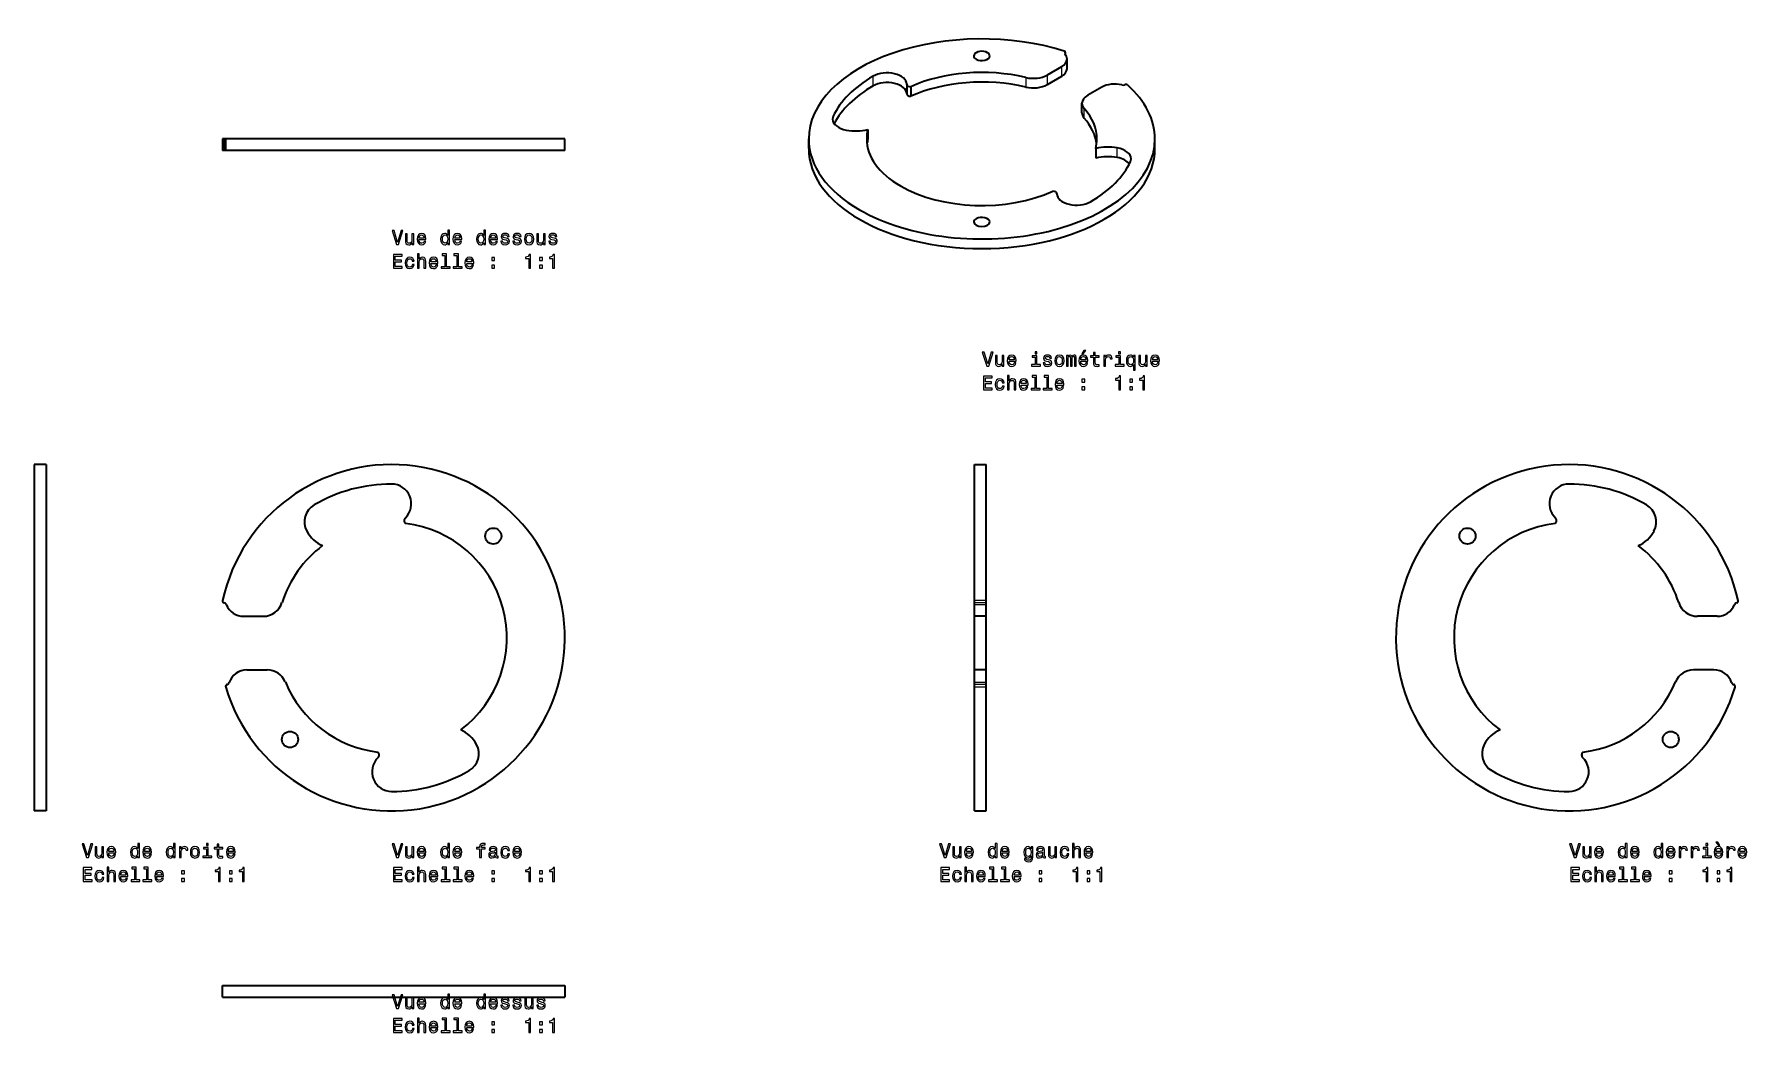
# Model space of a CAD drawing. Extents: x 503 to 938, y 320 to 574.
import ezdxf

# ---------------------------------------------------------------- set-up
doc = ezdxf.new("R2010")
doc.units = 0

msp = doc.modelspace()

# ---------------------------------------------------------------- linework, layer by layer
at = {"color": 7, "lineweight": 13, "ltscale": 0.011331}
msp.add_line((765.12, 569.15), (765.12, 568.7), dxfattribs=at)
at = {"color": 7, "lineweight": 35, "ltscale": 0.016797}
msp.add_line((765.19, 569.29), (765.19, 568.62), dxfattribs=at)
at = {"color": 7, "lineweight": 35, "ltscale": 0.061237}
for p, q in [((765.62, 565.04), (765.62, 567.49)), ((715, 549.6), (715, 547.15)), ((699.97, 544.76), (699.97, 547.21)), ((772.93, 544.82), (772.93, 542.37)), ((787.97, 544.76), (787.97, 547.21))]:
    msp.add_line(p, q, dxfattribs=at)
at = {"color": 7, "lineweight": 13, "ltscale": 0.061237}
for p, q in [((716.34, 560.71), (716.34, 563.16)), ((755.13, 562.83), (755.13, 560.38)), ((778.4, 542.5), (778.4, 544.95))]:
    msp.add_line(p, q, dxfattribs=at)
at = {"color": 7, "lineweight": 35, "ltscale": 0.105804}
for p, q in [((764.24, 565.57), (760.57, 563.45)), ((764.24, 563.12), (760.57, 561))]:
    msp.add_line(p, q, dxfattribs=at)
at = {"color": 7, "lineweight": 13, "ltscale": 0.061238}
for p, q in [((760.57, 563.45), (760.57, 561)), ((764.24, 565.57), (764.24, 563.12)), ((769.98, 552.49), (769.98, 554.94))]:
    msp.add_line(p, q, dxfattribs=at)
at = {"color": 7, "lineweight": 35, "ltscale": 0.061238}
for p, q in [((724.88, 561.07), (724.88, 558.63)), ((725.89, 560.5), (725.89, 558.05)), ((769.43, 553.82), (769.43, 556.27))]:
    msp.add_line(p, q, dxfattribs=at)
at = {"color": 7, "lineweight": 35, "ltscale": 0.102586}
msp.add_line((774.45, 560.36), (770.89, 558.31), dxfattribs=at)
at = {"color": 7, "lineweight": 13, "ltscale": 0.03683}
msp.add_line((706.2, 551.49), (706.2, 552.97), dxfattribs=at)
at = {"color": 7, "lineweight": 35, "ltscale": 0.009999}
for p, q in [((551.41, 547.28), (551.01, 547.28)), ((551.41, 544.28), (551.01, 544.28))]:
    msp.add_line(p, q, dxfattribs=at)
at = {"color": 7, "lineweight": 35, "ltscale": 0.075}
for p, q in [((551.01, 547.28), (551.01, 544.28)), ((551.79, 547.28), (551.79, 544.28)), ((637.99, 544.28), (637.99, 547.28)), ((506.16, 464.5), (503.16, 464.5)), ((742.11, 464.5), (745.11, 464.5)), ((745.11, 425.95), (742.11, 425.95)), ((745.11, 412.35), (742.11, 412.35)), ((506.16, 376.5), (503.16, 376.5)), ((742.11, 376.5), (745.11, 376.5)), ((551.01, 329.16), (551.01, 332.16)), ((637.99, 332.16), (637.99, 329.16))]:
    msp.add_line(p, q, dxfattribs=at)
at = {"color": 7, "lineweight": 13, "ltscale": 0.075}
for p, q in [((551.41, 547.28), (551.41, 544.28)), ((551.82, 547.28), (551.82, 544.28)), ((745.11, 429.95), (742.11, 429.95)), ((745.11, 429.35), (742.11, 429.35)), ((745.11, 428.87), (742.11, 428.87)), ((745.11, 409.11), (742.11, 409.11)), ((745.11, 408.59), (742.11, 408.59)), ((745.11, 407.97), (742.11, 407.97)), ((551.02, 329.16), (551.02, 332.16))]:
    msp.add_line(p, q, dxfattribs=at)
at = {"color": 7, "lineweight": 35, "ltscale": 0.009695}
msp.add_line((551.79, 547.28), (551.41, 547.28), dxfattribs=at)
at = {"color": 7, "lineweight": 35, "ltscale": 0.009698}
msp.add_line((551.8, 544.28), (551.41, 544.28), dxfattribs=at)
at = {"color": 7, "lineweight": 35, "ltscale": 0.000518799}
for p, q in [((551.82, 547.28), (551.79, 547.28)), ((551.82, 544.28), (551.79, 544.28))]:
    msp.add_line(p, q, dxfattribs=at)
at = {"color": 7, "lineweight": 35}
for p, q in [((637.99, 547.28), (551.82, 547.28)), ((637.99, 544.28), (551.82, 544.28)), ((503.16, 464.5), (503.16, 420.5)), ((506.16, 464.5), (506.16, 420.5)), ((742.11, 429.95), (742.11, 464.5)), ((745.11, 429.95), (745.11, 464.5)), ((503.16, 420.5), (503.16, 376.5)), ((506.16, 420.5), (506.16, 376.5)), ((742.11, 376.5), (742.11, 407.97)), ((745.11, 376.5), (745.11, 407.97)), ((551.02, 332.16), (637.99, 332.16)), ((551.02, 329.16), (637.99, 329.16))]:
    msp.add_line(p, q, dxfattribs=at)
at = {"color": 7, "lineweight": 35, "ltscale": 0.037686}
for p, q in [((590.5, 547.28), (588.99, 547.28)), ((597.49, 332.16), (598.99, 332.16))]:
    msp.add_line(p, q, dxfattribs=at)
at = {"color": 7, "lineweight": 35, "ltscale": 0.007536}
for p, q in [((590.8, 547.28), (590.5, 547.28)), ((597.18, 332.16), (597.49, 332.16))]:
    msp.add_line(p, q, dxfattribs=at)
at = {"color": 7, "lineweight": 35, "ltscale": 0.100471}
for p, q in [((615.57, 547.28), (611.55, 547.28)), ((572.42, 332.16), (576.44, 332.16))]:
    msp.add_line(p, q, dxfattribs=at)
at = {"color": 7, "lineweight": 35, "ltscale": 0.014233}
for p, q in [((616.14, 547.28), (615.57, 547.28)), ((571.85, 332.16), (572.42, 332.16))]:
    msp.add_line(p, q, dxfattribs=at)
at = {"color": 7, "lineweight": 35, "ltscale": 0.001775}
msp.add_line((763.05, 533.35), (763.05, 533.28), dxfattribs=at)
at = {"color": 7, "lineweight": 13, "ltscale": 0.001518}
msp.add_line((763.05, 533.34), (763.05, 533.28), dxfattribs=at)
at = {"color": 7, "lineweight": 35, "ltscale": 0.132684}
for p, q in [((503.16, 459.56), (503.16, 454.26)), ((742.11, 381.44), (742.11, 386.74))]:
    msp.add_line(p, q, dxfattribs=at)
at = {"color": 7, "lineweight": 35, "ltscale": 0.014931}
for p, q in [((742.11, 429.35), (742.11, 429.95)), ((745.11, 429.35), (745.11, 429.95))]:
    msp.add_line(p, q, dxfattribs=at)
at = {"color": 7, "lineweight": 35, "ltscale": 0.012016}
for p, q in [((742.11, 428.87), (742.11, 429.35)), ((745.11, 428.87), (745.11, 429.35))]:
    msp.add_line(p, q, dxfattribs=at)
at = {"color": 7, "lineweight": 35, "ltscale": 0.072968}
for p, q in [((742.11, 425.95), (742.11, 428.87)), ((745.11, 425.95), (745.11, 428.87))]:
    msp.add_line(p, q, dxfattribs=at)
at = {"color": 7, "lineweight": 35, "ltscale": 0.196608}
msp.add_line((742.11, 420.5), (742.11, 428.36), dxfattribs=at)
at = {"color": 7, "lineweight": 35, "ltscale": 0.125642}
for p, q in [((556.34, 425.95), (561.36, 425.95)), ((930.88, 425.95), (925.85, 425.95))]:
    msp.add_line(p, q, dxfattribs=at)
at = {"color": 7, "lineweight": 35, "ltscale": 0.136268}
msp.add_line((745.11, 420.5), (745.11, 425.95), dxfattribs=at)
at = {"color": 7, "lineweight": 35, "ltscale": 0.203751}
msp.add_line((742.11, 412.35), (742.11, 420.5), dxfattribs=at)
at = {"color": 7, "lineweight": 35, "ltscale": 0.203749}
msp.add_line((745.11, 412.35), (745.11, 420.5), dxfattribs=at)
at = {"color": 7, "lineweight": 35, "ltscale": 0.129584}
for p, q in [((557.17, 412.35), (562.35, 412.35)), ((930.04, 412.35), (924.86, 412.35))]:
    msp.add_line(p, q, dxfattribs=at)
at = {"color": 7, "lineweight": 35, "ltscale": 0.080959}
for p, q in [((742.11, 409.11), (742.11, 412.35)), ((745.11, 409.11), (745.11, 412.35))]:
    msp.add_line(p, q, dxfattribs=at)
at = {"color": 7, "lineweight": 35, "ltscale": 0.013034}
for p, q in [((742.11, 408.59), (742.11, 409.11)), ((745.11, 408.59), (745.11, 409.11))]:
    msp.add_line(p, q, dxfattribs=at)
at = {"color": 7, "lineweight": 35, "ltscale": 0.015594}
for p, q in [((742.11, 407.97), (742.11, 408.59)), ((745.11, 407.97), (745.11, 408.59))]:
    msp.add_line(p, q, dxfattribs=at)
at = {"color": 7, "lineweight": 35, "ltscale": 0.000291443}
for p, q in [((551.01, 332.16), (551.02, 332.16)), ((551.01, 329.16), (551.02, 329.16))]:
    msp.add_line(p, q, dxfattribs=at)
at = {"color": 7, "lineweight": 35, "ltscale": 0.292711}
msp.add_line((611.55, 329.16), (623.26, 329.16), dxfattribs=at)
at = {"color": 7, "lineweight": 13}
for points in [[(596.39, 523.93), (595.51, 520.95), (594.61, 523.93), (594.13, 523.93), (595.26, 520.42), (595.76, 520.42), (596.87, 523.93)], [(599.59, 523.13), (599.15, 523.13), (599.15, 521.57), (599.1, 521.2), (598.95, 520.94), (598.72, 520.78), (598.43, 520.73), (598.19, 520.77), (598.04, 520.89), (597.95, 521.1), (597.93, 521.39), (597.93, 523.13), (597.49, 523.13), (597.49, 521.35), (597.5, 520.99), (597.6, 520.69), (597.89, 520.42), (598.36, 520.33), (598.61, 520.36), (598.83, 520.45), (599.02, 520.61), (599.17, 520.84), (599.17, 520.42), (599.59, 520.42)], [(600.93, 521.65), (602.7, 521.65), (602.71, 521.85), (602.63, 522.43), (602.4, 522.87), (602.05, 523.13), (601.58, 523.23), (601.12, 523.13), (600.77, 522.84), (600.54, 522.38), (600.46, 521.78), (600.54, 521.16), (600.77, 520.7), (601.11, 520.42), (601.57, 520.33), (601.96, 520.39), (602.28, 520.56), (602.52, 520.84), (602.66, 521.2), (602.22, 521.2), (602.13, 521), (602, 520.85), (601.62, 520.72), (601.34, 520.78), (601.12, 520.96), (600.98, 521.24), (600.93, 521.63)], [(600.93, 522.02), (600.98, 522.37), (601.12, 522.63), (601.33, 522.78), (601.6, 522.84), (601.87, 522.78), (602.07, 522.63), (602.2, 522.37), (602.24, 522.02)], [(608.28, 520.84), (608.28, 520.42), (608.72, 520.42), (608.72, 524.04), (608.28, 524.04), (608.28, 522.72), (607.94, 523.1), (607.74, 523.19), (607.5, 523.23), (607.07, 523.13), (606.74, 522.84), (606.52, 522.39), (606.44, 521.78), (606.52, 521.17), (606.74, 520.71), (607.07, 520.42), (607.5, 520.33), (607.74, 520.36), (607.95, 520.45)], [(607.57, 522.83), (607.87, 522.76), (608.09, 522.56), (608.22, 522.23), (608.27, 521.78), (608.22, 521.32), (608.09, 520.99), (607.87, 520.79), (607.57, 520.72), (607.3, 520.79), (607.09, 520.99), (606.94, 521.32), (606.9, 521.78), (606.94, 522.23), (607.09, 522.56), (607.3, 522.76)], [(610.04, 521.65), (611.81, 521.65), (611.82, 521.85), (611.73, 522.43), (611.51, 522.87), (611.16, 523.13), (610.69, 523.23), (610.23, 523.13), (609.88, 522.84), (609.65, 522.38), (609.57, 521.78), (609.65, 521.16), (609.87, 520.7), (610.22, 520.42), (610.68, 520.33), (611.07, 520.39), (611.39, 520.56), (611.63, 520.84), (611.77, 521.2), (611.33, 521.2), (611.24, 521), (611.1, 520.85), (610.73, 520.72), (610.44, 520.78), (610.23, 520.96), (610.09, 521.24), (610.04, 521.63)], [(610.04, 522.02), (610.09, 522.37), (610.23, 522.63), (610.43, 522.78), (610.71, 522.84), (610.97, 522.78), (611.18, 522.63), (611.31, 522.37), (611.35, 522.02)], [(617.38, 520.84), (617.38, 520.42), (617.83, 520.42), (617.83, 524.04), (617.39, 524.04), (617.39, 522.72), (617.05, 523.1), (616.84, 523.19), (616.61, 523.23), (616.18, 523.13), (615.85, 522.84), (615.63, 522.39), (615.55, 521.78), (615.63, 521.17), (615.85, 520.71), (616.18, 520.42), (616.61, 520.33), (616.84, 520.36), (617.06, 520.45)], [(616.68, 522.83), (616.97, 522.76), (617.2, 522.56), (617.33, 522.23), (617.38, 521.78), (617.33, 521.32), (617.2, 520.99), (616.97, 520.79), (616.68, 520.72), (616.4, 520.79), (616.19, 520.99), (616.05, 521.32), (616.01, 521.78), (616.05, 522.23), (616.19, 522.56), (616.4, 522.76)], [(619.14, 521.65), (620.92, 521.65), (620.92, 521.85), (620.84, 522.43), (620.62, 522.87), (620.27, 523.13), (619.8, 523.23), (619.34, 523.13), (618.99, 522.84), (618.76, 522.38), (618.68, 521.78), (618.76, 521.16), (618.98, 520.7), (619.33, 520.42), (619.78, 520.33), (620.18, 520.39), (620.5, 520.56), (620.74, 520.84), (620.87, 521.2), (620.43, 521.2), (620.34, 521), (620.21, 520.85), (619.84, 520.72), (619.55, 520.78), (619.34, 520.96), (619.19, 521.24), (619.14, 521.63)], [(619.14, 522.02), (619.2, 522.37), (619.34, 522.63), (619.54, 522.78), (619.81, 522.84), (620.08, 522.78), (620.29, 522.63), (620.41, 522.37), (620.46, 522.02)], [(623.12, 522), (622.69, 522.1), (622.37, 522.22), (622.27, 522.45), (622.3, 522.62), (622.4, 522.74), (622.57, 522.82), (622.82, 522.85), (623.06, 522.82), (623.24, 522.73), (623.36, 522.59), (623.41, 522.41), (623.85, 522.41), (623.85, 522.42), (623.77, 522.75), (623.57, 523), (623.24, 523.17), (622.82, 523.23), (622.39, 523.17), (622.08, 523), (621.88, 522.75), (621.82, 522.44), (621.87, 522.14), (622.01, 521.92), (622.24, 521.77), (622.58, 521.67), (623.07, 521.55), (623.37, 521.42), (623.46, 521.32), (623.49, 521.17), (623.44, 520.98), (623.32, 520.84), (623.12, 520.75), (622.86, 520.72), (622.58, 520.75), (622.38, 520.86), (622.24, 521.03), (622.19, 521.26), (621.76, 521.26), (621.83, 520.86), (622.04, 520.57), (622.37, 520.39), (622.82, 520.33), (623.29, 520.39), (623.64, 520.57), (623.85, 520.85), (623.93, 521.22), (623.87, 521.54), (623.72, 521.75), (623.46, 521.89)], [(626.15, 522), (625.72, 522.1), (625.41, 522.22), (625.3, 522.45), (625.33, 522.62), (625.44, 522.74), (625.61, 522.82), (625.86, 522.85), (626.09, 522.82), (626.28, 522.73), (626.4, 522.59), (626.45, 522.41), (626.88, 522.41), (626.88, 522.42), (626.81, 522.75), (626.6, 523), (626.28, 523.17), (625.86, 523.23), (625.43, 523.17), (625.11, 523), (624.92, 522.75), (624.86, 522.44), (624.9, 522.14), (625.04, 521.92), (625.28, 521.77), (625.61, 521.67), (626.11, 521.55), (626.41, 521.42), (626.49, 521.32), (626.52, 521.17), (626.48, 520.98), (626.36, 520.84), (626.16, 520.75), (625.9, 520.72), (625.62, 520.75), (625.42, 520.86), (625.28, 521.03), (625.23, 521.26), (624.8, 521.26), (624.87, 520.86), (625.07, 520.57), (625.4, 520.39), (625.86, 520.33), (626.33, 520.39), (626.68, 520.57), (626.89, 520.85), (626.97, 521.22), (626.91, 521.54), (626.75, 521.75), (626.5, 521.89)], [(627.73, 521.77), (627.81, 521.16), (628.04, 520.7), (628.41, 520.42), (628.91, 520.33), (629.4, 520.42), (629.76, 520.7), (630, 521.15), (630.08, 521.77), (630, 522.39), (629.76, 522.85), (629.4, 523.13), (628.91, 523.23), (628.41, 523.13), (628.04, 522.84), (627.81, 522.39)], [(628.19, 521.78), (628.23, 522.23), (628.37, 522.56), (628.6, 522.76), (628.91, 522.83), (629.21, 522.76), (629.44, 522.57), (629.58, 522.23), (629.63, 521.78), (629.58, 521.32), (629.44, 520.99), (629.21, 520.79), (628.91, 520.72), (628.6, 520.79), (628.37, 520.99), (628.23, 521.32)], [(632.99, 523.13), (632.54, 523.13), (632.54, 521.57), (632.49, 521.2), (632.35, 520.94), (632.12, 520.78), (631.82, 520.73), (631.59, 520.77), (631.43, 520.89), (631.35, 521.1), (631.33, 521.39), (631.33, 523.13), (630.88, 523.13), (630.88, 521.35), (630.9, 520.99), (630.99, 520.69), (631.29, 520.42), (631.76, 520.33), (632.01, 520.36), (632.23, 520.45), (632.41, 520.61), (632.56, 520.84), (632.56, 520.42), (632.99, 520.42)], [(635.26, 522), (634.83, 522.1), (634.52, 522.22), (634.41, 522.45), (634.44, 522.62), (634.55, 522.74), (634.72, 522.82), (634.96, 522.85), (635.2, 522.82), (635.39, 522.73), (635.51, 522.59), (635.56, 522.41), (635.99, 522.41), (635.99, 522.42), (635.92, 522.75), (635.71, 523), (635.39, 523.17), (634.96, 523.23), (634.54, 523.17), (634.22, 523), (634.03, 522.75), (633.97, 522.44), (634.01, 522.14), (634.15, 521.92), (634.38, 521.77), (634.72, 521.67), (635.22, 521.55), (635.52, 521.42), (635.6, 521.32), (635.63, 521.17), (635.58, 520.98), (635.46, 520.84), (635.27, 520.75), (635, 520.72), (634.73, 520.75), (634.53, 520.86), (634.39, 521.03), (634.33, 521.26), (633.9, 521.26), (633.98, 520.86), (634.18, 520.57), (634.51, 520.39), (634.96, 520.33), (635.44, 520.39), (635.79, 520.57), (636, 520.85), (636.07, 521.22), (636.02, 521.54), (635.86, 521.75), (635.6, 521.89)], [(600.54, 514.38), (600.98, 514.38), (600.98, 515.94), (601.03, 516.3), (601.17, 516.56), (601.4, 516.72), (601.7, 516.78), (601.95, 516.73), (602.1, 516.59), (602.17, 516.37), (602.2, 516.06), (602.2, 514.38), (602.64, 514.38), (602.64, 516.16), (602.62, 516.51), (602.53, 516.81), (602.23, 517.08), (601.77, 517.18), (601.52, 517.14), (601.3, 517.05), (601.12, 516.9), (600.98, 516.69), (600.98, 518), (600.54, 518)], [(607.49, 517.62), (607.49, 514.75), (606.58, 514.75), (606.58, 514.38), (608.85, 514.38), (608.85, 514.75), (607.94, 514.75), (607.94, 518), (606.8, 518), (606.8, 517.62)], [(610.53, 517.62), (610.53, 514.75), (609.62, 514.75), (609.62, 514.38), (611.88, 514.38), (611.88, 514.75), (610.97, 514.75), (610.97, 518), (609.83, 518), (609.83, 517.62)], [(628.82, 514.38), (629.28, 514.38), (629.28, 517.9), (628.93, 517.9), (628.84, 517.59), (628.66, 517.39), (628.38, 517.26), (628, 517.22), (628, 516.87), (628.82, 516.87)], [(634.89, 514.38), (635.35, 514.38), (635.35, 517.9), (635, 517.9), (634.91, 517.59), (634.73, 517.39), (634.45, 517.26), (634.07, 517.22), (634.07, 516.87), (634.89, 516.87)], [(594.45, 514.38), (596.67, 514.38), (596.67, 514.8), (594.92, 514.8), (594.92, 515.98), (596.48, 515.98), (596.48, 516.4), (594.92, 516.4), (594.92, 517.45), (596.63, 517.45), (596.63, 517.88), (594.45, 517.88)], [(599.23, 516.19), (599.67, 516.19), (599.58, 516.59), (599.36, 516.91), (599.02, 517.1), (598.58, 517.18), (598.1, 517.08), (597.73, 516.8), (597.5, 516.34), (597.42, 515.72), (597.49, 515.11), (597.72, 514.66), (598.08, 514.38), (598.57, 514.28), (599, 514.35), (599.34, 514.57), (599.57, 514.9), (599.67, 515.34), (599.25, 515.34), (599.17, 515.06), (599.03, 514.85), (598.83, 514.72), (598.58, 514.68), (598.27, 514.74), (598.05, 514.95), (597.92, 515.27), (597.87, 515.74), (597.92, 516.19), (598.06, 516.52), (598.28, 516.72), (598.58, 516.79), (598.84, 516.75), (599.04, 516.63), (599.17, 516.44)], [(603.96, 515.6), (605.74, 515.6), (605.74, 515.81), (605.66, 516.39), (605.44, 516.82), (605.09, 517.08), (604.62, 517.18), (604.16, 517.08), (603.81, 516.8), (603.58, 516.34), (603.5, 515.73), (603.57, 515.11), (603.8, 514.66), (604.15, 514.38), (604.6, 514.28), (605, 514.34), (605.32, 514.52), (605.56, 514.79), (605.69, 515.15), (605.25, 515.15), (605.16, 514.95), (605.03, 514.8), (604.66, 514.68), (604.37, 514.73), (604.15, 514.91), (604.01, 515.2), (603.96, 515.59)], [(603.96, 515.97), (604.02, 516.32), (604.15, 516.58), (604.36, 516.74), (604.63, 516.79), (604.9, 516.74), (605.11, 516.58), (605.23, 516.32), (605.28, 515.97)], [(613.07, 515.6), (614.85, 515.6), (614.85, 515.81), (614.77, 516.39), (614.55, 516.82), (614.2, 517.08), (613.73, 517.18), (613.27, 517.08), (612.91, 516.8), (612.69, 516.34), (612.61, 515.73), (612.68, 515.11), (612.91, 514.66), (613.26, 514.38), (613.71, 514.28), (614.11, 514.34), (614.43, 514.52), (614.66, 514.79), (614.8, 515.15), (614.36, 515.15), (614.27, 514.95), (614.14, 514.8), (613.77, 514.68), (613.48, 514.73), (613.26, 514.91), (613.12, 515.2), (613.07, 515.59)], [(613.07, 515.97), (613.13, 516.32), (613.26, 516.58), (613.47, 516.74), (613.74, 516.79), (614.01, 516.74), (614.22, 516.58), (614.34, 516.32), (614.39, 515.97)], [(619.45, 516.33), (620.15, 516.33), (620.15, 517.08), (619.45, 517.08)], [(619.45, 514.38), (620.15, 514.38), (620.15, 515.13), (619.45, 515.13)], [(631.6, 516.33), (632.29, 516.33), (632.29, 517.08), (631.6, 517.08)], [(631.6, 514.38), (632.29, 514.38), (632.29, 515.13), (631.6, 515.13)], [(746.36, 493.03), (745.48, 490.05), (744.58, 493.03), (744.1, 493.03), (745.23, 489.53), (745.74, 489.53), (746.84, 493.03)], [(749.56, 492.24), (749.12, 492.24), (749.12, 490.67), (749.07, 490.31), (748.92, 490.05), (748.7, 489.89), (748.4, 489.83), (748.16, 489.88), (748.01, 490), (747.92, 490.2), (747.9, 490.5), (747.9, 492.24), (747.46, 492.24), (747.46, 490.46), (747.48, 490.1), (747.57, 489.8), (747.86, 489.53), (748.33, 489.43), (748.59, 489.47), (748.8, 489.56), (748.99, 489.71), (749.14, 489.94), (749.14, 489.53), (749.56, 489.53)], [(750.9, 490.75), (752.68, 490.75), (752.68, 490.96), (752.6, 491.54), (752.38, 491.97), (752.02, 492.24), (751.56, 492.33), (751.1, 492.23), (750.74, 491.95), (750.52, 491.49), (750.44, 490.88), (750.51, 490.26), (750.74, 489.81), (751.09, 489.53), (751.54, 489.43), (751.93, 489.5), (752.26, 489.67), (752.49, 489.94), (752.63, 490.3), (752.19, 490.3), (752.1, 490.1), (751.97, 489.95), (751.6, 489.83), (751.31, 489.89), (751.09, 490.06), (750.95, 490.35), (750.9, 490.74)], [(750.9, 491.13), (750.96, 491.47), (751.09, 491.73), (751.3, 491.89), (751.57, 491.94), (751.84, 491.89), (752.04, 491.73), (752.17, 491.47), (752.22, 491.13)], [(757.94, 489.9), (757.94, 492.14), (756.8, 492.14), (756.8, 491.77), (757.5, 491.77), (757.5, 489.9), (756.59, 489.9), (756.59, 489.53), (758.86, 489.53), (758.86, 489.9)], [(757.96, 493.15), (757.49, 493.15), (757.49, 492.64), (757.96, 492.64)], [(760.95, 491.11), (760.52, 491.21), (760.2, 491.32), (760.09, 491.56), (760.12, 491.73), (760.23, 491.85), (760.4, 491.92), (760.65, 491.95), (760.89, 491.92), (761.07, 491.83), (761.19, 491.7), (761.24, 491.51), (761.68, 491.51), (761.68, 491.52), (761.6, 491.85), (761.39, 492.11), (761.07, 492.27), (760.65, 492.33), (760.22, 492.27), (759.91, 492.1), (759.71, 491.86), (759.65, 491.54), (759.7, 491.24), (759.84, 491.03), (760.07, 490.88), (760.41, 490.77), (760.9, 490.65), (761.2, 490.53), (761.28, 490.42), (761.31, 490.27), (761.27, 490.09), (761.15, 489.95), (760.95, 489.86), (760.69, 489.82), (760.41, 489.86), (760.21, 489.96), (760.07, 490.13), (760.02, 490.37), (759.59, 490.37), (759.66, 489.97), (759.87, 489.67), (760.19, 489.5), (760.65, 489.43), (761.12, 489.5), (761.47, 489.67), (761.68, 489.96), (761.76, 490.32), (761.7, 490.64), (761.55, 490.86), (761.29, 491)], [(762.52, 490.88), (762.61, 490.26), (762.84, 489.81), (763.21, 489.53), (763.7, 489.43), (764.19, 489.53), (764.56, 489.8), (764.79, 490.26), (764.87, 490.88), (764.79, 491.49), (764.56, 491.95), (764.19, 492.23), (763.7, 492.33), (763.21, 492.23), (762.84, 491.95), (762.61, 491.49)], [(762.98, 490.88), (763.02, 491.34), (763.17, 491.67), (763.39, 491.87), (763.7, 491.94), (764, 491.87), (764.23, 491.67), (764.37, 491.34), (764.42, 490.88), (764.37, 490.42), (764.23, 490.09), (764, 489.89), (763.7, 489.82), (763.39, 489.89), (763.17, 490.09), (763.02, 490.42)], [(765.52, 489.53), (765.92, 489.53), (765.92, 491.34), (765.95, 491.61), (766.02, 491.81), (766.14, 491.92), (766.29, 491.97), (766.41, 491.93), (766.49, 491.83), (766.53, 491.66), (766.55, 491.43), (766.55, 489.53), (766.93, 489.53), (766.93, 491.34), (766.96, 491.61), (767.03, 491.8), (767.15, 491.92), (767.31, 491.97), (767.43, 491.93), (767.51, 491.83), (767.56, 491.43), (767.56, 489.53), (767.97, 489.53), (767.97, 491.4), (767.94, 491.79), (767.86, 492.08), (767.7, 492.27), (767.44, 492.33), (767.13, 492.23), (766.89, 491.94), (766.71, 492.23), (766.39, 492.33), (766.11, 492.23), (765.91, 491.95), (765.91, 492.24), (765.52, 492.24)], [(769.12, 490.75), (770.89, 490.75), (770.9, 490.96), (770.82, 491.54), (770.59, 491.97), (770.24, 492.24), (769.77, 492.33), (769.31, 492.23), (768.96, 491.95), (768.73, 491.49), (768.65, 490.88), (768.73, 490.26), (768.95, 489.81), (769.3, 489.53), (769.76, 489.43), (770.15, 489.5), (770.47, 489.67), (770.71, 489.94), (770.85, 490.3), (770.41, 490.3), (770.32, 490.1), (770.19, 489.95), (769.81, 489.83), (769.52, 489.89), (769.31, 490.06), (769.17, 490.35), (769.12, 490.74)], [(769.12, 491.13), (769.17, 491.47), (769.31, 491.73), (769.51, 491.89), (769.79, 491.94), (770.05, 491.89), (770.26, 491.73), (770.39, 491.47), (770.43, 491.13)], [(769.42, 492.6), (769.72, 492.6), (770.42, 493.46), (769.93, 493.46)], [(772.36, 491.77), (772.36, 490.41), (772.39, 489.97), (772.53, 489.67), (772.81, 489.49), (773.29, 489.43), (773.82, 489.46), (773.82, 489.84), (773.43, 489.81), (773.09, 489.85), (772.9, 489.98), (772.82, 490.19), (772.8, 490.49), (772.8, 491.77), (773.82, 491.77), (773.82, 492.14), (772.8, 492.14), (772.8, 492.94), (772.36, 492.94), (772.36, 492.14), (771.59, 492.14), (771.59, 491.77)], [(774.97, 489.53), (775.41, 489.53), (775.41, 491.08), (775.46, 491.45), (775.59, 491.72), (775.81, 491.88), (776.11, 491.93), (776.33, 491.9), (776.5, 491.8), (776.6, 491.63), (776.64, 491.39), (777.08, 491.39), (777.02, 491.8), (776.86, 492.09), (776.58, 492.27), (776.2, 492.33), (775.94, 492.29), (775.72, 492.19), (775.53, 492.02), (775.37, 491.79), (775.37, 492.24), (774.97, 492.24)], [(779.19, 489.9), (779.19, 492.14), (778.05, 492.14), (778.05, 491.77), (778.75, 491.77), (778.75, 489.9), (777.84, 489.9), (777.84, 489.53), (780.11, 489.53), (780.11, 489.9)], [(779.21, 493.15), (778.74, 493.15), (778.74, 492.64), (779.21, 492.64)], [(782.54, 491.82), (782.38, 492.04), (782.2, 492.21), (782, 492.3), (781.76, 492.33), (781.33, 492.23), (781, 491.95), (780.78, 491.49), (780.71, 490.88), (780.78, 490.27), (781, 489.81), (781.33, 489.53), (781.76, 489.43), (782, 489.46), (782.2, 489.55), (782.37, 489.7), (782.54, 489.94), (782.54, 488.48), (782.98, 488.48), (782.98, 492.24), (782.54, 492.24)], [(781.16, 490.88), (781.2, 491.33), (781.35, 491.66), (781.56, 491.86), (781.84, 491.93), (782.13, 491.86), (782.35, 491.67), (782.48, 491.34), (782.53, 490.88), (782.48, 490.42), (782.35, 490.1), (782.13, 489.9), (781.84, 489.83), (781.56, 489.9), (781.35, 490.1), (781.2, 490.43)], [(786, 492.24), (785.55, 492.24), (785.55, 490.67), (785.5, 490.31), (785.36, 490.05), (785.13, 489.89), (784.83, 489.83), (784.59, 489.88), (784.44, 490), (784.36, 490.2), (784.34, 490.5), (784.34, 492.24), (783.89, 492.24), (783.89, 490.46), (783.91, 490.1), (784, 489.8), (784.3, 489.53), (784.77, 489.43), (785.02, 489.47), (785.23, 489.56), (785.42, 489.71), (785.57, 489.94), (785.57, 489.53), (786, 489.53)], [(787.33, 490.75), (789.11, 490.75), (789.11, 490.96), (789.03, 491.54), (788.81, 491.97), (788.46, 492.24), (787.99, 492.33), (787.53, 492.23), (787.18, 491.95), (786.95, 491.49), (786.87, 490.88), (786.94, 490.26), (787.17, 489.81), (787.52, 489.53), (787.97, 489.43), (788.37, 489.5), (788.69, 489.67), (788.93, 489.94), (789.06, 490.3), (788.62, 490.3), (788.53, 490.1), (788.4, 489.95), (788.03, 489.83), (787.74, 489.89), (787.52, 490.06), (787.38, 490.35), (787.33, 490.74)], [(787.33, 491.13), (787.39, 491.47), (787.52, 491.73), (787.73, 491.89), (788, 491.94), (788.27, 491.89), (788.48, 491.73), (788.6, 491.47), (788.65, 491.13)], [(744.42, 483.48), (746.64, 483.48), (746.64, 483.9), (744.89, 483.9), (744.89, 485.09), (746.45, 485.09), (746.45, 485.51), (744.89, 485.51), (744.89, 486.56), (746.6, 486.56), (746.6, 486.98), (744.42, 486.98)], [(749.2, 485.29), (749.64, 485.29), (749.55, 485.69), (749.33, 486.01), (748.99, 486.21), (748.55, 486.28), (748.07, 486.18), (747.7, 485.9), (747.47, 485.44), (747.39, 484.83), (747.47, 484.22), (747.69, 483.76), (748.05, 483.48), (748.54, 483.38), (748.97, 483.46), (749.31, 483.67), (749.54, 484), (749.64, 484.45), (749.22, 484.45), (749.14, 484.17), (749, 483.95), (748.8, 483.82), (748.55, 483.78), (748.25, 483.85), (748.03, 484.05), (747.89, 484.38), (747.84, 484.84), (747.89, 485.3), (748.03, 485.62), (748.26, 485.83), (748.55, 485.9), (748.82, 485.85), (749.01, 485.73), (749.14, 485.54)], [(750.51, 483.48), (750.96, 483.48), (750.96, 485.04), (751, 485.4), (751.15, 485.66), (751.37, 485.83), (751.68, 485.89), (751.92, 485.84), (752.07, 485.7), (752.15, 485.47), (752.17, 485.17), (752.17, 483.48), (752.61, 483.48), (752.61, 485.26), (752.59, 485.62), (752.5, 485.92), (752.21, 486.19), (751.74, 486.28), (751.49, 486.25), (751.27, 486.15), (751.09, 486), (750.96, 485.8), (750.96, 487.1), (750.51, 487.1)], [(753.94, 484.71), (755.71, 484.71), (755.72, 484.91), (755.64, 485.49), (755.41, 485.93), (755.06, 486.19), (754.59, 486.28), (754.13, 486.18), (753.78, 485.9), (753.55, 485.44), (753.47, 484.84), (753.55, 484.22), (753.77, 483.76), (754.12, 483.48), (754.58, 483.38), (754.97, 483.45), (755.29, 483.62), (755.53, 483.89), (755.67, 484.26), (755.23, 484.26), (755.14, 484.06), (755.01, 483.9), (754.63, 483.78), (754.34, 483.84), (754.13, 484.02), (753.99, 484.3), (753.94, 484.69)], [(753.94, 485.08), (753.99, 485.43), (754.13, 485.68), (754.33, 485.84), (754.61, 485.9), (754.87, 485.84), (755.08, 485.68), (755.21, 485.43), (755.25, 485.08)], [(757.47, 486.73), (757.47, 483.85), (756.55, 483.85), (756.55, 483.48), (758.82, 483.48), (758.82, 483.85), (757.91, 483.85), (757.91, 487.1), (756.77, 487.1), (756.77, 486.73)], [(760.5, 486.73), (760.5, 483.85), (759.59, 483.85), (759.59, 483.48), (761.85, 483.48), (761.85, 483.85), (760.95, 483.85), (760.95, 487.1), (759.81, 487.1), (759.81, 486.73)], [(763.04, 484.71), (764.82, 484.71), (764.82, 484.91), (764.74, 485.49), (764.52, 485.93), (764.17, 486.19), (763.7, 486.28), (763.24, 486.18), (762.89, 485.9), (762.66, 485.44), (762.58, 484.84), (762.66, 484.22), (762.88, 483.76), (763.23, 483.48), (763.68, 483.38), (764.08, 483.45), (764.4, 483.62), (764.64, 483.89), (764.77, 484.26), (764.34, 484.26), (764.24, 484.06), (764.11, 483.9), (763.74, 483.78), (763.45, 483.84), (763.24, 484.02), (763.09, 484.3), (763.04, 484.69)], [(763.04, 485.08), (763.1, 485.43), (763.24, 485.68), (763.44, 485.84), (763.71, 485.9), (763.98, 485.84), (764.19, 485.68), (764.31, 485.43), (764.36, 485.08)], [(769.42, 485.44), (770.12, 485.44), (770.12, 486.19), (769.42, 486.19)], [(769.42, 483.48), (770.12, 483.48), (770.12, 484.23), (769.42, 484.23)], [(778.79, 483.48), (779.25, 483.48), (779.25, 487.01), (778.9, 487.01), (778.81, 486.7), (778.63, 486.49), (778.36, 486.37), (777.97, 486.33), (777.97, 485.97), (778.79, 485.97)], [(781.57, 485.44), (782.26, 485.44), (782.26, 486.19), (781.57, 486.19)], [(781.57, 483.48), (782.26, 483.48), (782.26, 484.23), (781.57, 484.23)], [(784.86, 483.48), (785.32, 483.48), (785.32, 487.01), (784.98, 487.01), (784.89, 486.7), (784.7, 486.49), (784.43, 486.37), (784.04, 486.33), (784.04, 485.97), (784.86, 485.97)], [(517.56, 368.15), (516.68, 365.17), (515.78, 368.15), (515.3, 368.15), (516.43, 364.64), (516.93, 364.64), (518.03, 368.15)], [(520.76, 367.35), (520.31, 367.35), (520.31, 365.79), (520.26, 365.43), (520.12, 365.16), (519.89, 365), (519.59, 364.95), (519.36, 364.99), (519.2, 365.11), (519.12, 365.32), (519.1, 365.61), (519.1, 367.35), (518.65, 367.35), (518.65, 365.57), (518.67, 365.21), (518.77, 364.92), (519.06, 364.64), (519.53, 364.55), (519.78, 364.58), (520, 364.67), (520.18, 364.83), (520.33, 365.06), (520.33, 364.64), (520.76, 364.64)], [(522.09, 365.87), (523.87, 365.87), (523.87, 366.08), (523.79, 366.66), (523.57, 367.09), (523.22, 367.35), (522.75, 367.45), (522.29, 367.35), (521.94, 367.06), (521.71, 366.61), (521.63, 366), (521.71, 365.38), (521.93, 364.93), (522.28, 364.64), (522.73, 364.55), (523.13, 364.61), (523.45, 364.78), (523.69, 365.06), (523.82, 365.42), (523.39, 365.42), (523.29, 365.22), (523.16, 365.07), (522.79, 364.95), (522.5, 365), (522.29, 365.18), (522.14, 365.47), (522.09, 365.85)], [(522.09, 366.24), (522.15, 366.59), (522.29, 366.85), (522.49, 367), (522.77, 367.06), (523.03, 367), (523.24, 366.85), (523.37, 366.59), (523.41, 366.24)], [(529.44, 365.06), (529.44, 364.64), (529.89, 364.64), (529.89, 368.26), (529.45, 368.26), (529.45, 366.94), (529.11, 367.32), (528.9, 367.41), (528.67, 367.45), (528.24, 367.35), (527.9, 367.06), (527.69, 366.61), (527.61, 366), (527.69, 365.39), (527.9, 364.93), (528.24, 364.64), (528.67, 364.55), (528.9, 364.58), (529.11, 364.67)], [(528.74, 367.05), (529.03, 366.98), (529.26, 366.78), (529.39, 366.45), (529.44, 366), (529.39, 365.54), (529.26, 365.21), (529.03, 365.01), (528.74, 364.95), (528.46, 365.01), (528.25, 365.21), (528.11, 365.55), (528.07, 366), (528.11, 366.45), (528.25, 366.78), (528.46, 366.98)], [(531.2, 365.87), (532.98, 365.87), (532.98, 366.08), (532.9, 366.66), (532.68, 367.09), (532.33, 367.35), (531.86, 367.45), (531.4, 367.35), (531.05, 367.06), (530.82, 366.61), (530.74, 366), (530.81, 365.38), (531.04, 364.93), (531.39, 364.64), (531.84, 364.55), (532.24, 364.61), (532.56, 364.78), (532.8, 365.06), (532.93, 365.42), (532.49, 365.42), (532.4, 365.22), (532.27, 365.07), (531.9, 364.95), (531.61, 365), (531.39, 365.18), (531.25, 365.47), (531.2, 365.85)], [(531.2, 366.24), (531.26, 366.59), (531.39, 366.85), (531.6, 367), (531.87, 367.06), (532.14, 367), (532.35, 366.85), (532.47, 366.59), (532.52, 366.24)], [(538.55, 365.06), (538.55, 364.64), (538.99, 364.64), (538.99, 368.26), (538.56, 368.26), (538.56, 366.94), (538.22, 367.32), (538.01, 367.41), (537.77, 367.45), (537.35, 367.35), (537.01, 367.06), (536.8, 366.61), (536.72, 366), (536.8, 365.39), (537.01, 364.93), (537.35, 364.64), (537.77, 364.55), (538.01, 364.58), (538.22, 364.67)], [(537.85, 367.05), (538.14, 366.98), (538.36, 366.78), (538.5, 366.45), (538.55, 366), (538.5, 365.54), (538.36, 365.21), (538.14, 365.01), (537.85, 364.95), (537.57, 365.01), (537.36, 365.21), (537.22, 365.55), (537.17, 366), (537.22, 366.45), (537.36, 366.78), (537.57, 366.98)], [(540.09, 364.64), (540.53, 364.64), (540.53, 366.19), (540.58, 366.56), (540.71, 366.83), (540.94, 366.99), (541.23, 367.05), (541.46, 367.01), (541.62, 366.91), (541.72, 366.74), (541.76, 366.51), (542.21, 366.51), (542.15, 366.92), (541.98, 367.21), (541.7, 367.39), (541.32, 367.45), (541.07, 367.41), (540.85, 367.31), (540.65, 367.13), (540.49, 366.9), (540.49, 367.35), (540.09, 367.35)], [(542.83, 365.99), (542.91, 365.38), (543.14, 364.93), (543.51, 364.64), (544, 364.55), (544.49, 364.64), (544.86, 364.92), (545.09, 365.37), (545.18, 365.99), (545.09, 366.61), (544.86, 367.07), (544.49, 367.35), (544, 367.45), (543.51, 367.35), (543.14, 367.06), (542.91, 366.61)], [(543.28, 366), (543.33, 366.45), (543.47, 366.78), (543.69, 366.98), (544, 367.05), (544.3, 366.98), (544.53, 366.79), (544.67, 366.45), (544.72, 366), (544.67, 365.54), (544.53, 365.21), (544.3, 365.01), (544, 364.94), (543.69, 365.01), (543.47, 365.21), (543.33, 365.54)], [(547.35, 365.02), (547.35, 367.26), (546.21, 367.26), (546.21, 366.88), (546.91, 366.88), (546.91, 365.02), (546, 365.02), (546, 364.64), (548.27, 364.64), (548.27, 365.02)], [(547.37, 368.26), (546.9, 368.26), (546.9, 367.76), (547.37, 367.76)], [(549.63, 366.88), (549.63, 365.53), (549.66, 365.09), (549.8, 364.78), (550.08, 364.61), (550.56, 364.55), (551.08, 364.57), (551.08, 364.96), (550.7, 364.93), (550.35, 364.97), (550.17, 365.09), (550.08, 365.3), (550.07, 365.6), (550.07, 366.88), (551.08, 366.88), (551.08, 367.26), (550.07, 367.26), (550.07, 368.05), (549.63, 368.05), (549.63, 367.26), (548.86, 367.26), (548.86, 366.88)], [(552.45, 365.87), (554.23, 365.87), (554.23, 366.08), (554.15, 366.66), (553.93, 367.09), (553.58, 367.35), (553.11, 367.45), (552.65, 367.35), (552.3, 367.06), (552.07, 366.61), (551.99, 366), (552.07, 365.38), (552.29, 364.93), (552.64, 364.64), (553.1, 364.55), (553.49, 364.61), (553.81, 364.78), (554.05, 365.06), (554.18, 365.42), (553.75, 365.42), (553.65, 365.22), (553.52, 365.07), (553.15, 364.95), (552.86, 365), (552.65, 365.18), (552.51, 365.47), (552.45, 365.85)], [(552.45, 366.24), (552.51, 366.59), (552.65, 366.85), (552.85, 367), (553.13, 367.06), (553.39, 367), (553.6, 366.85), (553.73, 366.59), (553.77, 366.24)], [(596.39, 368.15), (595.51, 365.17), (594.61, 368.15), (594.13, 368.15), (595.26, 364.64), (595.76, 364.64), (596.87, 368.15)], [(599.59, 367.35), (599.15, 367.35), (599.15, 365.79), (599.1, 365.43), (598.95, 365.16), (598.72, 365), (598.43, 364.95), (598.19, 364.99), (598.04, 365.11), (597.95, 365.32), (597.93, 365.61), (597.93, 367.35), (597.49, 367.35), (597.49, 365.57), (597.5, 365.21), (597.6, 364.92), (597.89, 364.64), (598.36, 364.55), (598.61, 364.58), (598.83, 364.67), (599.02, 364.83), (599.17, 365.06), (599.17, 364.64), (599.59, 364.64)], [(600.93, 365.87), (602.7, 365.87), (602.71, 366.08), (602.63, 366.66), (602.4, 367.09), (602.05, 367.35), (601.58, 367.45), (601.12, 367.35), (600.77, 367.06), (600.54, 366.61), (600.46, 366), (600.54, 365.38), (600.77, 364.93), (601.11, 364.64), (601.57, 364.55), (601.96, 364.61), (602.28, 364.78), (602.52, 365.06), (602.66, 365.42), (602.22, 365.42), (602.13, 365.22), (602, 365.07), (601.62, 364.95), (601.34, 365), (601.12, 365.18), (600.98, 365.47), (600.93, 365.85)], [(600.93, 366.24), (600.98, 366.59), (601.12, 366.85), (601.33, 367), (601.6, 367.06), (601.87, 367), (602.07, 366.85), (602.2, 366.59), (602.24, 366.24)], [(608.28, 365.06), (608.28, 364.64), (608.72, 364.64), (608.72, 368.26), (608.28, 368.26), (608.28, 366.94), (607.94, 367.32), (607.74, 367.41), (607.5, 367.45), (607.07, 367.35), (606.74, 367.06), (606.52, 366.61), (606.44, 366), (606.52, 365.39), (606.74, 364.93), (607.07, 364.64), (607.5, 364.55), (607.74, 364.58), (607.95, 364.67)], [(607.57, 367.05), (607.87, 366.98), (608.09, 366.78), (608.22, 366.45), (608.27, 366), (608.22, 365.54), (608.09, 365.21), (607.87, 365.01), (607.57, 364.95), (607.3, 365.01), (607.09, 365.21), (606.94, 365.55), (606.9, 366), (606.94, 366.45), (607.09, 366.78), (607.3, 366.98)], [(610.04, 365.87), (611.81, 365.87), (611.82, 366.08), (611.73, 366.66), (611.51, 367.09), (611.16, 367.35), (610.69, 367.45), (610.23, 367.35), (609.88, 367.06), (609.65, 366.61), (609.57, 366), (609.65, 365.38), (609.87, 364.93), (610.22, 364.64), (610.68, 364.55), (611.07, 364.61), (611.39, 364.78), (611.63, 365.06), (611.77, 365.42), (611.33, 365.42), (611.24, 365.22), (611.1, 365.07), (610.73, 364.95), (610.44, 365), (610.23, 365.18), (610.09, 365.47), (610.04, 365.85)], [(610.04, 366.24), (610.09, 366.59), (610.23, 366.85), (610.43, 367), (610.71, 367.06), (610.97, 367), (611.18, 366.85), (611.31, 366.59), (611.35, 366.24)], [(616.33, 366.88), (616.33, 364.64), (616.78, 364.64), (616.78, 366.88), (617.79, 366.88), (617.79, 367.26), (616.78, 367.26), (616.78, 367.43), (616.81, 367.63), (616.93, 367.77), (617.13, 367.85), (617.41, 367.88), (617.79, 367.86), (617.79, 368.24), (617.31, 368.26), (616.87, 368.22), (616.57, 368.08), (616.39, 367.85), (616.33, 367.51), (616.33, 367.26), (615.52, 367.26), (615.52, 366.88)], [(620.36, 365), (620.36, 364.98), (620.39, 364.81), (620.46, 364.69), (620.78, 364.59), (621.03, 364.63), (621.03, 364.98), (620.92, 364.96), (620.78, 365.03), (620.76, 365.23), (620.76, 366.63), (620.7, 366.99), (620.52, 367.24), (620.21, 367.39), (619.78, 367.45), (619.36, 367.39), (619.04, 367.22), (618.85, 366.95), (618.78, 366.6), (618.78, 366.56), (619.18, 366.56), (619.21, 366.78), (619.32, 366.93), (619.51, 367.02), (619.76, 367.05), (620.01, 367.03), (620.19, 366.95), (620.29, 366.82), (620.33, 366.64), (620.31, 366.43), (620.23, 366.32), (620.03, 366.27), (619.65, 366.23), (619.21, 366.14), (618.91, 365.98), (618.72, 365.73), (618.67, 365.35), (618.72, 365.02), (618.88, 364.77), (619.13, 364.62), (619.48, 364.56), (619.95, 364.67)], [(620.31, 365.59), (620.25, 365.33), (620.09, 365.13), (619.85, 365), (619.55, 364.95), (619.36, 364.98), (619.22, 365.06), (619.14, 365.2), (619.11, 365.39), (619.13, 365.57), (619.21, 365.7), (619.54, 365.84), (619.95, 365.9), (620.31, 366.02)], [(623.52, 366.45), (623.95, 366.45), (623.86, 366.86), (623.65, 367.18), (623.31, 367.37), (622.87, 367.45), (622.39, 367.35), (622.02, 367.06), (621.79, 366.61), (621.71, 365.99), (621.78, 365.38), (622.01, 364.93), (622.37, 364.64), (622.86, 364.55), (623.29, 364.62), (623.63, 364.84), (623.86, 365.17), (623.96, 365.61), (623.54, 365.61), (623.46, 365.33), (623.32, 365.12), (623.12, 364.99), (622.87, 364.95), (622.56, 365.01), (622.34, 365.21), (622.2, 365.54), (622.16, 366.01), (622.2, 366.46), (622.35, 366.79), (622.57, 366.99), (622.87, 367.06), (623.13, 367.01), (623.33, 366.9), (623.46, 366.71)], [(625.22, 365.87), (626.99, 365.87), (627, 366.08), (626.91, 366.66), (626.69, 367.09), (626.34, 367.35), (625.87, 367.45), (625.41, 367.35), (625.06, 367.06), (624.83, 366.61), (624.75, 366), (624.83, 365.38), (625.05, 364.93), (625.4, 364.64), (625.86, 364.55), (626.25, 364.61), (626.57, 364.78), (626.81, 365.06), (626.95, 365.42), (626.51, 365.42), (626.42, 365.22), (626.28, 365.07), (625.91, 364.95), (625.62, 365), (625.41, 365.18), (625.27, 365.47), (625.22, 365.85)], [(625.22, 366.24), (625.27, 366.59), (625.41, 366.85), (625.61, 367), (625.89, 367.06), (626.15, 367), (626.36, 366.85), (626.49, 366.59), (626.53, 366.24)], [(735.5, 368.15), (734.62, 365.17), (733.72, 368.15), (733.24, 368.15), (734.37, 364.64), (734.88, 364.64), (735.98, 368.15)], [(738.7, 367.35), (738.26, 367.35), (738.26, 365.79), (738.21, 365.43), (738.06, 365.16), (737.84, 365), (737.54, 364.95), (737.3, 364.99), (737.15, 365.11), (737.07, 365.32), (737.05, 365.61), (737.05, 367.35), (736.6, 367.35), (736.6, 365.57), (736.62, 365.21), (736.71, 364.92), (737.01, 364.64), (737.47, 364.55), (737.73, 364.58), (737.94, 364.67), (738.13, 364.83), (738.28, 365.06), (738.28, 364.64), (738.7, 364.64)], [(740.04, 365.87), (741.82, 365.87), (741.82, 366.08), (741.74, 366.66), (741.52, 367.09), (741.17, 367.35), (740.7, 367.45), (740.24, 367.35), (739.88, 367.06), (739.66, 366.61), (739.58, 366), (739.65, 365.38), (739.88, 364.93), (740.23, 364.64), (740.68, 364.55), (741.08, 364.61), (741.4, 364.78), (741.63, 365.06), (741.77, 365.42), (741.33, 365.42), (741.24, 365.22), (741.11, 365.07), (740.74, 364.95), (740.45, 365), (740.23, 365.18), (740.09, 365.47), (740.04, 365.85)], [(740.04, 366.24), (740.1, 366.59), (740.23, 366.85), (740.44, 367), (740.71, 367.06), (740.98, 367), (741.19, 366.85), (741.31, 366.59), (741.36, 366.24)], [(747.39, 365.06), (747.39, 364.64), (747.83, 364.64), (747.83, 368.26), (747.39, 368.26), (747.39, 366.94), (747.06, 367.32), (746.85, 367.41), (746.61, 367.45), (746.18, 367.35), (745.85, 367.06), (745.63, 366.61), (745.56, 366), (745.63, 365.39), (745.85, 364.93), (746.18, 364.64), (746.61, 364.55), (746.85, 364.58), (747.06, 364.67)], [(746.69, 367.05), (746.98, 366.98), (747.2, 366.78), (747.33, 366.45), (747.38, 366), (747.33, 365.54), (747.2, 365.21), (746.98, 365.01), (746.69, 364.95), (746.41, 365.01), (746.2, 365.21), (746.06, 365.55), (746.01, 366), (746.06, 366.45), (746.2, 366.78), (746.41, 366.98)], [(749.15, 365.87), (750.92, 365.87), (750.93, 366.08), (750.85, 366.66), (750.63, 367.09), (750.27, 367.35), (749.8, 367.45), (749.35, 367.35), (748.99, 367.06), (748.77, 366.61), (748.69, 366), (748.76, 365.38), (748.99, 364.93), (749.34, 364.64), (749.79, 364.55), (750.18, 364.61), (750.51, 364.78), (750.74, 365.06), (750.88, 365.42), (750.44, 365.42), (750.35, 365.22), (750.22, 365.07), (749.85, 364.95), (749.56, 365), (749.34, 365.18), (749.2, 365.47), (749.15, 365.85)], [(749.15, 366.24), (749.2, 366.59), (749.34, 366.85), (749.55, 367), (749.82, 367.06), (750.09, 367), (750.29, 366.85), (750.42, 366.59), (750.47, 366.24)], [(756.94, 364.76), (756.94, 367.35), (756.52, 367.35), (756.52, 366.91), (756.17, 367.31), (755.96, 367.41), (755.72, 367.45), (755.29, 367.35), (754.96, 367.06), (754.74, 366.61), (754.67, 366), (754.74, 365.38), (754.96, 364.93), (755.29, 364.64), (755.72, 364.55), (755.96, 364.58), (756.16, 364.67), (756.52, 365.06), (756.52, 364.67), (756.48, 364.37), (756.37, 364.15), (756.15, 364.03), (755.84, 363.98), (755.56, 364.01), (755.36, 364.09), (755.25, 364.22), (755.21, 364.4), (754.78, 364.4), (754.78, 364.38), (754.85, 364.05), (755.05, 363.81), (755.37, 363.65), (755.81, 363.6), (756.34, 363.68), (756.68, 363.89), (756.88, 364.26)], [(755.13, 366), (755.17, 366.45), (755.31, 366.78), (755.52, 366.98), (755.8, 367.05), (756.1, 366.98), (756.32, 366.78), (756.46, 366.45), (756.51, 366), (756.46, 365.54), (756.32, 365.21), (756.1, 365.01), (755.8, 364.95), (755.52, 365.01), (755.31, 365.21), (755.17, 365.55)], [(759.48, 365), (759.48, 364.98), (759.5, 364.81), (759.58, 364.69), (759.9, 364.59), (760.14, 364.63), (760.14, 364.98), (760.04, 364.96), (759.9, 365.03), (759.87, 365.23), (759.87, 366.63), (759.81, 366.99), (759.63, 367.24), (759.33, 367.39), (758.89, 367.45), (758.47, 367.39), (758.16, 367.22), (757.96, 366.95), (757.89, 366.6), (757.89, 366.56), (758.29, 366.56), (758.33, 366.78), (758.44, 366.93), (758.62, 367.02), (758.88, 367.05), (759.12, 367.03), (759.3, 366.95), (759.41, 366.82), (759.44, 366.64), (759.42, 366.43), (759.34, 366.32), (759.14, 366.27), (758.76, 366.23), (758.33, 366.14), (758.02, 365.98), (757.84, 365.73), (757.78, 365.35), (757.83, 365.02), (757.99, 364.77), (758.24, 364.62), (758.59, 364.56), (759.06, 364.67)], [(759.43, 365.59), (759.37, 365.33), (759.21, 365.13), (758.96, 365), (758.67, 364.95), (758.47, 364.98), (758.34, 365.06), (758.25, 365.2), (758.23, 365.39), (758.25, 365.57), (758.33, 365.7), (758.65, 365.84), (759.06, 365.9), (759.43, 366.02)], [(762.99, 367.35), (762.55, 367.35), (762.55, 365.79), (762.5, 365.43), (762.35, 365.16), (762.13, 365), (761.83, 364.95), (761.59, 364.99), (761.44, 365.11), (761.35, 365.32), (761.33, 365.61), (761.33, 367.35), (760.89, 367.35), (760.89, 365.57), (760.91, 365.21), (761, 364.92), (761.29, 364.64), (761.76, 364.55), (762.01, 364.58), (762.23, 364.67), (762.42, 364.83), (762.57, 365.06), (762.57, 364.64), (762.99, 364.64)], [(765.67, 366.45), (766.1, 366.45), (766.01, 366.86), (765.8, 367.18), (765.46, 367.37), (765.02, 367.45), (764.54, 367.35), (764.17, 367.06), (763.94, 366.61), (763.86, 365.99), (763.93, 365.38), (764.16, 364.93), (764.52, 364.64), (765.01, 364.55), (765.44, 364.62), (765.78, 364.84), (766.01, 365.17), (766.11, 365.61), (765.69, 365.61), (765.61, 365.33), (765.47, 365.12), (765.27, 364.99), (765.02, 364.95), (764.71, 365.01), (764.49, 365.21), (764.35, 365.54), (764.31, 366.01), (764.35, 366.46), (764.5, 366.79), (764.72, 366.99), (765.02, 367.06), (765.28, 367.01), (765.48, 366.9), (765.61, 366.71)], [(766.98, 364.64), (767.42, 364.64), (767.42, 366.21), (767.47, 366.56), (767.61, 366.83), (767.84, 366.99), (768.14, 367.05), (768.38, 367), (768.54, 366.86), (768.61, 366.64), (768.64, 366.33), (768.64, 364.64), (769.08, 364.64), (769.08, 366.42), (769.06, 366.78), (768.97, 367.08), (768.67, 367.35), (768.21, 367.45), (767.96, 367.41), (767.74, 367.32), (767.56, 367.16), (767.42, 366.96), (767.42, 368.26), (766.98, 368.26)], [(770.4, 365.87), (772.18, 365.87), (772.18, 366.08), (772.1, 366.66), (771.88, 367.09), (771.53, 367.35), (771.06, 367.45), (770.6, 367.35), (770.25, 367.06), (770.02, 366.61), (769.94, 366), (770.01, 365.38), (770.24, 364.93), (770.59, 364.64), (771.04, 364.55), (771.44, 364.61), (771.76, 364.78), (772, 365.06), (772.13, 365.42), (771.69, 365.42), (771.6, 365.22), (771.47, 365.07), (771.1, 364.95), (770.81, 365), (770.59, 365.18), (770.45, 365.47), (770.4, 365.85)], [(770.4, 366.24), (770.46, 366.59), (770.59, 366.85), (770.8, 367), (771.07, 367.06), (771.34, 367), (771.55, 366.85), (771.67, 366.59), (771.72, 366.24)], [(895.62, 368.15), (894.74, 365.17), (893.84, 368.15), (893.36, 368.15), (894.49, 364.64), (894.99, 364.64), (896.1, 368.15)], [(898.82, 367.35), (898.38, 367.35), (898.38, 365.79), (898.32, 365.43), (898.18, 365.16), (897.95, 365), (897.65, 364.95), (897.42, 364.99), (897.27, 365.11), (897.18, 365.32), (897.16, 365.61), (897.16, 367.35), (896.72, 367.35), (896.72, 365.57), (896.73, 365.21), (896.83, 364.92), (897.12, 364.64), (897.59, 364.55), (897.84, 364.58), (898.06, 364.67), (898.24, 364.83), (898.4, 365.06), (898.4, 364.64), (898.82, 364.64)], [(900.16, 365.87), (901.93, 365.87), (901.94, 366.08), (901.85, 366.66), (901.63, 367.09), (901.28, 367.35), (900.81, 367.45), (900.35, 367.35), (900, 367.06), (899.77, 366.61), (899.69, 366), (899.77, 365.38), (899.99, 364.93), (900.34, 364.64), (900.8, 364.55), (901.19, 364.61), (901.51, 364.78), (901.75, 365.06), (901.89, 365.42), (901.45, 365.42), (901.36, 365.22), (901.22, 365.07), (900.85, 364.95), (900.56, 365), (900.35, 365.18), (900.21, 365.47), (900.16, 365.85)], [(900.16, 366.24), (900.21, 366.59), (900.35, 366.85), (900.55, 367), (900.83, 367.06), (901.09, 367), (901.3, 366.85), (901.43, 366.59), (901.47, 366.24)], [(907.5, 365.06), (907.5, 364.64), (907.95, 364.64), (907.95, 368.26), (907.51, 368.26), (907.51, 366.94), (907.17, 367.32), (906.96, 367.41), (906.73, 367.45), (906.3, 367.35), (905.97, 367.06), (905.75, 366.61), (905.67, 366), (905.75, 365.39), (905.97, 364.93), (906.3, 364.64), (906.73, 364.55), (906.96, 364.58), (907.18, 364.67)], [(906.8, 367.05), (907.09, 366.98), (907.32, 366.78), (907.45, 366.45), (907.5, 366), (907.45, 365.54), (907.32, 365.21), (907.09, 365.01), (906.8, 364.95), (906.52, 365.01), (906.31, 365.21), (906.17, 365.55), (906.13, 366), (906.17, 366.45), (906.31, 366.78), (906.52, 366.98)], [(909.26, 365.87), (911.04, 365.87), (911.04, 366.08), (910.96, 366.66), (910.74, 367.09), (910.39, 367.35), (909.92, 367.45), (909.46, 367.35), (909.11, 367.06), (908.88, 366.61), (908.8, 366), (908.88, 365.38), (909.1, 364.93), (909.45, 364.64), (909.9, 364.55), (910.3, 364.61), (910.62, 364.78), (910.86, 365.06), (910.99, 365.42), (910.55, 365.42), (910.46, 365.22), (910.33, 365.07), (909.96, 364.95), (909.67, 365), (909.45, 365.18), (909.31, 365.47), (909.26, 365.85)], [(909.26, 366.24), (909.32, 366.59), (909.45, 366.85), (909.66, 367), (909.93, 367.06), (910.2, 367), (910.41, 366.85), (910.53, 366.59), (910.58, 366.24)], [(916.61, 365.06), (916.61, 364.64), (917.06, 364.64), (917.06, 368.26), (916.62, 368.26), (916.62, 366.94), (916.28, 367.32), (916.07, 367.41), (915.83, 367.45), (915.41, 367.35), (915.07, 367.06), (914.86, 366.61), (914.78, 366), (914.86, 365.39), (915.07, 364.93), (915.41, 364.64), (915.83, 364.55), (916.07, 364.58), (916.28, 364.67)], [(915.91, 367.05), (916.2, 366.98), (916.42, 366.78), (916.56, 366.45), (916.61, 366), (916.56, 365.54), (916.42, 365.21), (916.2, 365.01), (915.91, 364.95), (915.63, 365.01), (915.42, 365.21), (915.28, 365.55), (915.23, 366), (915.28, 366.45), (915.42, 366.78), (915.63, 366.98)], [(918.37, 365.87), (920.15, 365.87), (920.15, 366.08), (920.07, 366.66), (919.85, 367.09), (919.5, 367.35), (919.03, 367.45), (918.57, 367.35), (918.22, 367.06), (917.99, 366.61), (917.91, 366), (917.98, 365.38), (918.21, 364.93), (918.56, 364.64), (919.01, 364.55), (919.41, 364.61), (919.73, 364.78), (919.97, 365.06), (920.1, 365.42), (919.66, 365.42), (919.57, 365.22), (919.44, 365.07), (919.07, 364.95), (918.78, 365), (918.56, 365.18), (918.42, 365.47), (918.37, 365.85)], [(918.37, 366.24), (918.43, 366.59), (918.56, 366.85), (918.77, 367), (919.04, 367.06), (919.31, 367), (919.52, 366.85), (919.64, 366.59), (919.69, 366.24)], [(921.19, 364.64), (921.63, 364.64), (921.63, 366.19), (921.67, 366.56), (921.81, 366.83), (922.03, 366.99), (922.33, 367.05), (922.55, 367.01), (922.72, 366.91), (922.82, 366.74), (922.85, 366.51), (923.3, 366.51), (923.24, 366.92), (923.08, 367.21), (922.8, 367.39), (922.42, 367.45), (922.16, 367.41), (921.94, 367.31), (921.75, 367.13), (921.59, 366.9), (921.59, 367.35), (921.19, 367.35)], [(924.22, 364.64), (924.67, 364.64), (924.67, 366.19), (924.71, 366.56), (924.85, 366.83), (925.07, 366.99), (925.37, 367.05), (925.59, 367.01), (925.75, 366.91), (925.86, 366.74), (925.89, 366.51), (926.34, 366.51), (926.28, 366.92), (926.11, 367.21), (925.84, 367.39), (925.46, 367.45), (925.2, 367.41), (924.98, 367.31), (924.78, 367.13), (924.62, 366.9), (924.62, 367.35), (924.22, 367.35)], [(928.45, 365.02), (928.45, 367.26), (927.31, 367.26), (927.31, 366.88), (928, 366.88), (928, 365.02), (927.1, 365.02), (927.1, 364.64), (929.37, 364.64), (929.37, 365.02)], [(928.46, 368.26), (927.99, 368.26), (927.99, 367.76), (928.46, 367.76)], [(930.52, 365.87), (932.29, 365.87), (932.3, 366.08), (932.22, 366.66), (931.99, 367.09), (931.64, 367.35), (931.17, 367.45), (930.71, 367.35), (930.36, 367.06), (930.13, 366.61), (930.05, 366), (930.13, 365.38), (930.35, 364.93), (930.7, 364.64), (931.16, 364.55), (931.55, 364.61), (931.87, 364.78), (932.11, 365.06), (932.25, 365.42), (931.81, 365.42), (931.72, 365.22), (931.58, 365.07), (931.21, 364.95), (930.92, 365), (930.71, 365.18), (930.57, 365.47), (930.52, 365.85)], [(930.52, 366.24), (930.57, 366.59), (930.71, 366.85), (930.91, 367), (931.19, 367.06), (931.45, 367), (931.66, 366.85), (931.79, 366.59), (931.83, 366.24)], [(931.53, 367.72), (931.02, 368.58), (930.53, 368.58), (931.23, 367.72)], [(933.33, 364.64), (933.77, 364.64), (933.77, 366.19), (933.82, 366.56), (933.95, 366.83), (934.18, 366.99), (934.47, 367.05), (934.7, 367.01), (934.86, 366.91), (934.96, 366.74), (935, 366.51), (935.45, 366.51), (935.39, 366.92), (935.22, 367.21), (934.94, 367.39), (934.57, 367.45), (934.31, 367.41), (934.09, 367.31), (933.89, 367.13), (933.73, 366.9), (933.73, 367.35), (933.33, 367.35)], [(936.59, 365.87), (938.36, 365.87), (938.37, 366.08), (938.29, 366.66), (938.07, 367.09), (937.71, 367.35), (937.24, 367.45), (936.78, 367.35), (936.43, 367.06), (936.2, 366.61), (936.12, 366), (936.2, 365.38), (936.43, 364.93), (936.77, 364.64), (937.23, 364.55), (937.62, 364.61), (937.94, 364.78), (938.18, 365.06), (938.32, 365.42), (937.88, 365.42), (937.79, 365.22), (937.66, 365.07), (937.28, 364.95), (937, 365), (936.78, 365.18), (936.64, 365.47), (936.59, 365.85)], [(936.59, 366.24), (936.64, 366.59), (936.78, 366.85), (936.99, 367), (937.26, 367.06), (937.53, 367), (937.73, 366.85), (937.86, 366.59), (937.9, 366.24)], [(515.62, 358.6), (517.84, 358.6), (517.84, 359.02), (516.08, 359.02), (516.08, 360.21), (517.65, 360.21), (517.65, 360.62), (516.08, 360.62), (516.08, 361.67), (517.8, 361.67), (517.8, 362.1), (515.62, 362.1)], [(520.39, 360.41), (520.83, 360.41), (520.74, 360.81), (520.53, 361.13), (520.19, 361.32), (519.75, 361.4), (519.27, 361.3), (518.9, 361.02), (518.67, 360.56), (518.58, 359.94), (518.66, 359.33), (518.89, 358.88), (519.25, 358.6), (519.73, 358.5), (520.17, 358.58), (520.51, 358.79), (520.74, 359.12), (520.84, 359.56), (520.42, 359.56), (520.34, 359.28), (520.2, 359.07), (520, 358.94), (519.75, 358.9), (519.44, 358.96), (519.22, 359.17), (519.08, 359.49), (519.04, 359.96), (519.08, 360.41), (519.22, 360.74), (519.45, 360.94), (519.75, 361.01), (520.01, 360.97), (520.21, 360.85), (520.34, 360.66)], [(521.71, 358.6), (522.15, 358.6), (522.15, 360.16), (522.2, 360.52), (522.34, 360.78), (522.57, 360.94), (522.87, 361), (523.11, 360.95), (523.26, 360.82), (523.34, 360.59), (523.37, 360.29), (523.37, 358.6), (523.81, 358.6), (523.81, 360.38), (523.79, 360.73), (523.7, 361.03), (523.4, 361.3), (522.94, 361.4), (522.68, 361.37), (522.47, 361.27), (522.29, 361.12), (522.15, 360.91), (522.15, 362.22), (521.71, 362.22)], [(525.13, 359.82), (526.91, 359.82), (526.91, 360.03), (526.83, 360.61), (526.61, 361.04), (526.26, 361.3), (525.79, 361.4), (525.33, 361.3), (524.97, 361.02), (524.75, 360.56), (524.67, 359.95), (524.74, 359.33), (524.97, 358.88), (525.32, 358.6), (525.77, 358.5), (526.16, 358.57), (526.49, 358.74), (526.72, 359.01), (526.86, 359.37), (526.42, 359.37), (526.33, 359.17), (526.2, 359.02), (525.83, 358.9), (525.54, 358.95), (525.32, 359.13), (525.18, 359.42), (525.13, 359.81)], [(528.66, 361.84), (528.66, 358.97), (527.75, 358.97), (527.75, 358.6), (530.01, 358.6), (530.01, 358.97), (529.1, 358.97), (529.1, 362.22), (527.96, 362.22), (527.96, 361.84)], [(531.7, 361.84), (531.7, 358.97), (530.78, 358.97), (530.78, 358.6), (533.05, 358.6), (533.05, 358.97), (532.14, 358.97), (532.14, 362.22), (531, 362.22), (531, 361.84)], [(534.24, 359.82), (536.01, 359.82), (536.02, 360.03), (535.94, 360.61), (535.72, 361.04), (535.36, 361.3), (534.89, 361.4), (534.44, 361.3), (534.08, 361.02), (533.86, 360.56), (533.77, 359.95), (533.85, 359.33), (534.08, 358.88), (534.43, 358.6), (534.88, 358.5), (535.27, 358.57), (535.6, 358.74), (535.83, 359.01), (535.97, 359.37), (535.53, 359.37), (535.44, 359.17), (535.31, 359.02), (534.93, 358.9), (534.65, 358.95), (534.43, 359.13), (534.29, 359.42), (534.24, 359.81)], [(540.62, 360.55), (541.31, 360.55), (541.31, 361.3), (540.62, 361.3)], [(549.98, 358.6), (550.44, 358.6), (550.44, 362.12), (550.1, 362.12), (550.01, 361.81), (549.83, 361.61), (549.55, 361.49), (549.17, 361.45), (549.17, 361.09), (549.98, 361.09)], [(552.76, 360.55), (553.46, 360.55), (553.46, 361.3), (552.76, 361.3)], [(556.06, 358.6), (556.51, 358.6), (556.51, 362.12), (556.17, 362.12), (556.08, 361.81), (555.9, 361.61), (555.62, 361.49), (555.24, 361.45), (555.24, 361.09), (556.06, 361.09)], [(594.45, 358.6), (596.67, 358.6), (596.67, 359.02), (594.92, 359.02), (594.92, 360.21), (596.48, 360.21), (596.48, 360.62), (594.92, 360.62), (594.92, 361.67), (596.63, 361.67), (596.63, 362.1), (594.45, 362.1)], [(599.23, 360.41), (599.67, 360.41), (599.58, 360.81), (599.36, 361.13), (599.02, 361.32), (598.58, 361.4), (598.1, 361.3), (597.73, 361.02), (597.5, 360.56), (597.42, 359.94), (597.49, 359.33), (597.72, 358.88), (598.08, 358.6), (598.57, 358.5), (599, 358.58), (599.34, 358.79), (599.57, 359.12), (599.67, 359.56), (599.25, 359.56), (599.17, 359.28), (599.03, 359.07), (598.83, 358.94), (598.58, 358.9), (598.27, 358.96), (598.05, 359.17), (597.92, 359.49), (597.87, 359.96), (597.92, 360.41), (598.06, 360.74), (598.28, 360.94), (598.58, 361.01), (598.84, 360.97), (599.04, 360.85), (599.17, 360.66)], [(600.54, 358.6), (600.98, 358.6), (600.98, 360.16), (601.03, 360.52), (601.17, 360.78), (601.4, 360.94), (601.7, 361), (601.95, 360.95), (602.1, 360.82), (602.17, 360.59), (602.2, 360.29), (602.2, 358.6), (602.64, 358.6), (602.64, 360.38), (602.62, 360.73), (602.53, 361.03), (602.23, 361.3), (601.77, 361.4), (601.52, 361.37), (601.3, 361.27), (601.12, 361.12), (600.98, 360.91), (600.98, 362.22), (600.54, 362.22)], [(603.96, 359.82), (605.74, 359.82), (605.74, 360.03), (605.66, 360.61), (605.44, 361.04), (605.09, 361.3), (604.62, 361.4), (604.16, 361.3), (603.81, 361.02), (603.58, 360.56), (603.5, 359.95), (603.57, 359.33), (603.8, 358.88), (604.15, 358.6), (604.6, 358.5), (605, 358.57), (605.32, 358.74), (605.56, 359.01), (605.69, 359.37), (605.25, 359.37), (605.16, 359.17), (605.03, 359.02), (604.66, 358.9), (604.37, 358.95), (604.15, 359.13), (604.01, 359.42), (603.96, 359.81)], [(607.49, 361.84), (607.49, 358.97), (606.58, 358.97), (606.58, 358.6), (608.85, 358.6), (608.85, 358.97), (607.94, 358.97), (607.94, 362.22), (606.8, 362.22), (606.8, 361.84)], [(610.53, 361.84), (610.53, 358.97), (609.62, 358.97), (609.62, 358.6), (611.88, 358.6), (611.88, 358.97), (610.97, 358.97), (610.97, 362.22), (609.83, 362.22), (609.83, 361.84)], [(613.07, 359.82), (614.85, 359.82), (614.85, 360.03), (614.77, 360.61), (614.55, 361.04), (614.2, 361.3), (613.73, 361.4), (613.27, 361.3), (612.91, 361.02), (612.69, 360.56), (612.61, 359.95), (612.68, 359.33), (612.91, 358.88), (613.26, 358.6), (613.71, 358.5), (614.11, 358.57), (614.43, 358.74), (614.66, 359.01), (614.8, 359.37), (614.36, 359.37), (614.27, 359.17), (614.14, 359.02), (613.77, 358.9), (613.48, 358.95), (613.26, 359.13), (613.12, 359.42), (613.07, 359.81)], [(619.45, 360.55), (620.15, 360.55), (620.15, 361.3), (619.45, 361.3)], [(628.82, 358.6), (629.28, 358.6), (629.28, 362.12), (628.93, 362.12), (628.84, 361.81), (628.66, 361.61), (628.38, 361.49), (628, 361.45), (628, 361.09), (628.82, 361.09)], [(631.6, 360.55), (632.29, 360.55), (632.29, 361.3), (631.6, 361.3)], [(634.89, 358.6), (635.35, 358.6), (635.35, 362.12), (635, 362.12), (634.91, 361.81), (634.73, 361.61), (634.45, 361.49), (634.07, 361.45), (634.07, 361.09), (634.89, 361.09)], [(733.57, 358.6), (735.78, 358.6), (735.78, 359.02), (734.03, 359.02), (734.03, 360.21), (735.59, 360.21), (735.59, 360.62), (734.03, 360.62), (734.03, 361.67), (735.74, 361.67), (735.74, 362.1), (733.57, 362.1)], [(738.34, 360.41), (738.78, 360.41), (738.69, 360.81), (738.47, 361.13), (738.13, 361.32), (737.7, 361.4), (737.21, 361.3), (736.84, 361.02), (736.61, 360.56), (736.53, 359.94), (736.61, 359.33), (736.83, 358.88), (737.19, 358.6), (737.68, 358.5), (738.11, 358.58), (738.45, 358.79), (738.68, 359.12), (738.79, 359.56), (738.36, 359.56), (738.29, 359.28), (738.15, 359.07), (737.94, 358.94), (737.7, 358.9), (737.39, 358.96), (737.17, 359.17), (737.03, 359.49), (736.99, 359.96), (737.03, 360.41), (737.17, 360.74), (737.4, 360.94), (737.7, 361.01), (737.96, 360.97), (738.16, 360.85), (738.29, 360.66)], [(739.65, 358.6), (740.1, 358.6), (740.1, 360.16), (740.14, 360.52), (740.29, 360.78), (740.52, 360.94), (740.82, 361), (741.06, 360.95), (741.21, 360.82), (741.29, 360.59), (741.31, 360.29), (741.31, 358.6), (741.76, 358.6), (741.76, 360.38), (741.74, 360.73), (741.65, 361.03), (741.35, 361.3), (740.88, 361.4), (740.63, 361.37), (740.41, 361.27), (740.23, 361.12), (740.1, 360.91), (740.1, 362.22), (739.65, 362.22)], [(743.08, 359.82), (744.85, 359.82), (744.86, 360.03), (744.78, 360.61), (744.55, 361.04), (744.2, 361.3), (743.73, 361.4), (743.27, 361.3), (742.92, 361.02), (742.69, 360.56), (742.61, 359.95), (742.69, 359.33), (742.92, 358.88), (743.26, 358.6), (743.72, 358.5), (744.11, 358.57), (744.43, 358.74), (744.67, 359.01), (744.81, 359.37), (744.37, 359.37), (744.28, 359.17), (744.15, 359.02), (743.77, 358.9), (743.49, 358.95), (743.27, 359.13), (743.13, 359.42), (743.08, 359.81)], [(746.61, 361.84), (746.61, 358.97), (745.69, 358.97), (745.69, 358.6), (747.96, 358.6), (747.96, 358.97), (747.05, 358.97), (747.05, 362.22), (745.91, 362.22), (745.91, 361.84)], [(749.64, 361.84), (749.64, 358.97), (748.73, 358.97), (748.73, 358.6), (751, 358.6), (751, 358.97), (750.09, 358.97), (750.09, 362.22), (748.95, 362.22), (748.95, 361.84)], [(752.19, 359.82), (753.96, 359.82), (753.97, 360.03), (753.88, 360.61), (753.66, 361.04), (753.31, 361.3), (752.84, 361.4), (752.38, 361.3), (752.03, 361.02), (751.8, 360.56), (751.72, 359.95), (751.8, 359.33), (752.02, 358.88), (752.37, 358.6), (752.83, 358.5), (753.22, 358.57), (753.54, 358.74), (753.78, 359.01), (753.92, 359.37), (753.48, 359.37), (753.39, 359.17), (753.25, 359.02), (752.88, 358.9), (752.59, 358.95), (752.38, 359.13), (752.24, 359.42), (752.19, 359.81)], [(758.57, 360.55), (759.26, 360.55), (759.26, 361.3), (758.57, 361.3)], [(767.93, 358.6), (768.39, 358.6), (768.39, 362.12), (768.05, 362.12), (767.96, 361.81), (767.77, 361.61), (767.5, 361.49), (767.11, 361.45), (767.11, 361.09), (767.93, 361.09)], [(770.71, 360.55), (771.41, 360.55), (771.41, 361.3), (770.71, 361.3)], [(774, 358.6), (774.46, 358.6), (774.46, 362.12), (774.12, 362.12), (774.03, 361.81), (773.85, 361.61), (773.57, 361.49), (773.19, 361.45), (773.19, 361.09), (774, 361.09)], [(893.68, 358.6), (895.9, 358.6), (895.9, 359.02), (894.14, 359.02), (894.14, 360.21), (895.71, 360.21), (895.71, 360.62), (894.14, 360.62), (894.14, 361.67), (895.86, 361.67), (895.86, 362.1), (893.68, 362.1)], [(898.46, 360.41), (898.89, 360.41), (898.8, 360.81), (898.59, 361.13), (898.25, 361.32), (897.81, 361.4), (897.33, 361.3), (896.96, 361.02), (896.73, 360.56), (896.65, 359.94), (896.72, 359.33), (896.95, 358.88), (897.31, 358.6), (897.8, 358.5), (898.23, 358.58), (898.57, 358.79), (898.8, 359.12), (898.9, 359.56), (898.48, 359.56), (898.4, 359.28), (898.26, 359.07), (898.06, 358.94), (897.81, 358.9), (897.5, 358.96), (897.28, 359.17), (897.14, 359.49), (897.1, 359.96), (897.14, 360.41), (897.29, 360.74), (897.51, 360.94), (897.81, 361.01), (898.07, 360.97), (898.27, 360.85), (898.4, 360.66)], [(899.77, 358.6), (900.21, 358.6), (900.21, 360.16), (900.26, 360.52), (900.4, 360.78), (900.63, 360.94), (900.93, 361), (901.17, 360.95), (901.33, 360.82), (901.4, 360.59), (901.43, 360.29), (901.43, 358.6), (901.87, 358.6), (901.87, 360.38), (901.85, 360.73), (901.76, 361.03), (901.46, 361.3), (901, 361.4), (900.75, 361.37), (900.53, 361.27), (900.35, 361.12), (900.21, 360.91), (900.21, 362.22), (899.77, 362.22)], [(903.19, 359.82), (904.97, 359.82), (904.97, 360.03), (904.89, 360.61), (904.67, 361.04), (904.32, 361.3), (903.85, 361.4), (903.39, 361.3), (903.03, 361.02), (902.81, 360.56), (902.73, 359.95), (902.8, 359.33), (903.03, 358.88), (903.38, 358.6), (903.83, 358.5), (904.23, 358.57), (904.55, 358.74), (904.78, 359.01), (904.92, 359.37), (904.48, 359.37), (904.39, 359.17), (904.26, 359.02), (903.89, 358.9), (903.6, 358.95), (903.38, 359.13), (903.24, 359.42), (903.19, 359.81)], [(906.72, 361.84), (906.72, 358.97), (905.81, 358.97), (905.81, 358.6), (908.07, 358.6), (908.07, 358.97), (907.17, 358.97), (907.17, 362.22), (906.03, 362.22), (906.03, 361.84)], [(909.76, 361.84), (909.76, 358.97), (908.84, 358.97), (908.84, 358.6), (911.11, 358.6), (911.11, 358.97), (910.2, 358.97), (910.2, 362.22), (909.06, 362.22), (909.06, 361.84)], [(912.3, 359.82), (914.07, 359.82), (914.08, 360.03), (914, 360.61), (913.78, 361.04), (913.42, 361.3), (912.95, 361.4), (912.5, 361.3), (912.14, 361.02), (911.92, 360.56), (911.84, 359.95), (911.91, 359.33), (912.14, 358.88), (912.49, 358.6), (912.94, 358.5), (913.33, 358.57), (913.66, 358.74), (913.89, 359.01), (914.03, 359.37), (913.59, 359.37), (913.5, 359.17), (913.37, 359.02), (913, 358.9), (912.71, 358.95), (912.49, 359.13), (912.35, 359.42), (912.3, 359.81)], [(918.68, 360.55), (919.38, 360.55), (919.38, 361.3), (918.68, 361.3)], [(928.04, 358.6), (928.5, 358.6), (928.5, 362.12), (928.16, 362.12), (928.07, 361.81), (927.89, 361.61), (927.61, 361.49), (927.23, 361.45), (927.23, 361.09), (928.04, 361.09)], [(930.82, 360.55), (931.52, 360.55), (931.52, 361.3), (930.82, 361.3)], [(934.12, 358.6), (934.58, 358.6), (934.58, 362.12), (934.23, 362.12), (934.14, 361.81), (933.96, 361.61), (933.68, 361.49), (933.3, 361.45), (933.3, 361.09), (934.12, 361.09)], [(525.13, 360.2), (525.19, 360.54), (525.32, 360.8), (525.53, 360.96), (525.8, 361.01), (526.07, 360.96), (526.28, 360.8), (526.4, 360.54), (526.45, 360.2)], [(534.24, 360.2), (534.29, 360.54), (534.43, 360.8), (534.64, 360.96), (534.91, 361.01), (535.18, 360.96), (535.38, 360.8), (535.51, 360.54), (535.55, 360.2)], [(540.62, 358.6), (541.31, 358.6), (541.31, 359.35), (540.62, 359.35)], [(552.76, 358.6), (553.46, 358.6), (553.46, 359.35), (552.76, 359.35)], [(603.96, 360.2), (604.02, 360.54), (604.15, 360.8), (604.36, 360.96), (604.63, 361.01), (604.9, 360.96), (605.11, 360.8), (605.23, 360.54), (605.28, 360.2)], [(613.07, 360.2), (613.13, 360.54), (613.26, 360.8), (613.47, 360.96), (613.74, 361.01), (614.01, 360.96), (614.22, 360.8), (614.34, 360.54), (614.39, 360.2)], [(619.45, 358.6), (620.15, 358.6), (620.15, 359.35), (619.45, 359.35)], [(631.6, 358.6), (632.29, 358.6), (632.29, 359.35), (631.6, 359.35)], [(743.08, 360.2), (743.13, 360.54), (743.27, 360.8), (743.48, 360.96), (743.75, 361.01), (744.02, 360.96), (744.22, 360.8), (744.35, 360.54), (744.39, 360.2)], [(752.19, 360.2), (752.24, 360.54), (752.38, 360.8), (752.58, 360.96), (752.86, 361.01), (753.12, 360.96), (753.33, 360.8), (753.46, 360.54), (753.5, 360.2)], [(758.57, 358.6), (759.26, 358.6), (759.26, 359.35), (758.57, 359.35)], [(770.71, 358.6), (771.41, 358.6), (771.41, 359.35), (770.71, 359.35)], [(903.19, 360.2), (903.25, 360.54), (903.38, 360.8), (903.59, 360.96), (903.86, 361.01), (904.13, 360.96), (904.34, 360.8), (904.46, 360.54), (904.51, 360.2)], [(912.3, 360.2), (912.35, 360.54), (912.49, 360.8), (912.7, 360.96), (912.97, 361.01), (913.24, 360.96), (913.44, 360.8), (913.57, 360.54), (913.62, 360.2)], [(918.68, 358.6), (919.38, 358.6), (919.38, 359.35), (918.68, 359.35)], [(930.82, 358.6), (931.52, 358.6), (931.52, 359.35), (930.82, 359.35)], [(596.39, 329.81), (595.51, 326.83), (594.61, 329.81), (594.13, 329.81), (595.26, 326.3), (595.76, 326.3), (596.87, 329.81)], [(599.59, 329.01), (599.15, 329.01), (599.15, 327.45), (599.1, 327.09), (598.95, 326.82), (598.72, 326.66), (598.43, 326.61), (598.19, 326.65), (598.04, 326.77), (597.95, 326.98), (597.93, 327.27), (597.93, 329.01), (597.49, 329.01), (597.49, 327.23), (597.5, 326.87), (597.6, 326.58), (597.89, 326.3), (598.36, 326.21), (598.61, 326.24), (598.83, 326.33), (599.02, 326.49), (599.17, 326.72), (599.17, 326.3), (599.59, 326.3)], [(600.93, 327.53), (602.7, 327.53), (602.71, 327.74), (602.63, 328.32), (602.4, 328.75), (602.05, 329.01), (601.58, 329.11), (601.12, 329.01), (600.77, 328.72), (600.54, 328.27), (600.46, 327.66), (600.54, 327.04), (600.77, 326.59), (601.11, 326.3), (601.57, 326.21), (601.96, 326.27), (602.28, 326.44), (602.52, 326.72), (602.66, 327.08), (602.22, 327.08), (602.13, 326.88), (602, 326.73), (601.62, 326.61), (601.34, 326.66), (601.12, 326.84), (600.98, 327.13), (600.93, 327.51)], [(600.93, 327.9), (600.98, 328.25), (601.12, 328.51), (601.33, 328.66), (601.6, 328.72), (601.87, 328.66), (602.07, 328.51), (602.2, 328.25), (602.24, 327.9)], [(608.28, 326.72), (608.28, 326.3), (608.72, 326.3), (608.72, 329.92), (608.28, 329.92), (608.28, 328.6), (607.94, 328.98), (607.74, 329.07), (607.5, 329.11), (607.07, 329.01), (606.74, 328.72), (606.52, 328.27), (606.44, 327.66), (606.52, 327.05), (606.74, 326.59), (607.07, 326.3), (607.5, 326.21), (607.74, 326.24), (607.95, 326.33)], [(607.57, 328.71), (607.87, 328.64), (608.09, 328.44), (608.22, 328.11), (608.27, 327.66), (608.22, 327.2), (608.09, 326.87), (607.87, 326.67), (607.57, 326.61), (607.3, 326.67), (607.09, 326.87), (606.94, 327.21), (606.9, 327.66), (606.94, 328.11), (607.09, 328.44), (607.3, 328.64)], [(610.04, 327.53), (611.81, 327.53), (611.82, 327.74), (611.73, 328.32), (611.51, 328.75), (611.16, 329.01), (610.69, 329.11), (610.23, 329.01), (609.88, 328.72), (609.65, 328.27), (609.57, 327.66), (609.65, 327.04), (609.87, 326.59), (610.22, 326.3), (610.68, 326.21), (611.07, 326.27), (611.39, 326.44), (611.63, 326.72), (611.77, 327.08), (611.33, 327.08), (611.24, 326.88), (611.1, 326.73), (610.73, 326.61), (610.44, 326.66), (610.23, 326.84), (610.09, 327.13), (610.04, 327.51)], [(610.04, 327.9), (610.09, 328.25), (610.23, 328.51), (610.43, 328.66), (610.71, 328.72), (610.97, 328.66), (611.18, 328.51), (611.31, 328.25), (611.35, 327.9)], [(617.38, 326.72), (617.38, 326.3), (617.83, 326.3), (617.83, 329.92), (617.39, 329.92), (617.39, 328.6), (617.05, 328.98), (616.84, 329.07), (616.61, 329.11), (616.18, 329.01), (615.85, 328.72), (615.63, 328.27), (615.55, 327.66), (615.63, 327.05), (615.85, 326.59), (616.18, 326.3), (616.61, 326.21), (616.84, 326.24), (617.06, 326.33)], [(616.68, 328.71), (616.97, 328.64), (617.2, 328.44), (617.33, 328.11), (617.38, 327.66), (617.33, 327.2), (617.2, 326.87), (616.97, 326.67), (616.68, 326.61), (616.4, 326.67), (616.19, 326.87), (616.05, 327.21), (616.01, 327.66), (616.05, 328.11), (616.19, 328.44), (616.4, 328.64)], [(619.14, 327.53), (620.92, 327.53), (620.92, 327.74), (620.84, 328.32), (620.62, 328.75), (620.27, 329.01), (619.8, 329.11), (619.34, 329.01), (618.99, 328.72), (618.76, 328.27), (618.68, 327.66), (618.76, 327.04), (618.98, 326.59), (619.33, 326.3), (619.78, 326.21), (620.18, 326.27), (620.5, 326.44), (620.74, 326.72), (620.87, 327.08), (620.43, 327.08), (620.34, 326.88), (620.21, 326.73), (619.84, 326.61), (619.55, 326.66), (619.34, 326.84), (619.19, 327.13), (619.14, 327.51)], [(619.14, 327.9), (619.2, 328.25), (619.34, 328.51), (619.54, 328.66), (619.81, 328.72), (620.08, 328.66), (620.29, 328.51), (620.41, 328.25), (620.46, 327.9)], [(623.12, 327.88), (622.69, 327.98), (622.37, 328.1), (622.27, 328.34), (622.3, 328.5), (622.4, 328.62), (622.57, 328.7), (622.82, 328.73), (623.06, 328.7), (623.24, 328.61), (623.36, 328.47), (623.41, 328.29), (623.85, 328.29), (623.85, 328.3), (623.77, 328.63), (623.57, 328.89), (623.24, 329.05), (622.82, 329.11), (622.39, 329.05), (622.08, 328.88), (621.88, 328.63), (621.82, 328.32), (621.87, 328.02), (622.01, 327.81), (622.24, 327.65), (622.58, 327.55), (623.07, 327.43), (623.37, 327.3), (623.46, 327.2), (623.49, 327.05), (623.44, 326.86), (623.32, 326.72), (623.12, 326.63), (622.86, 326.6), (622.58, 326.63), (622.38, 326.74), (622.24, 326.91), (622.19, 327.15), (621.76, 327.15), (621.83, 326.74), (622.04, 326.45), (622.37, 326.27), (622.82, 326.21), (623.29, 326.27), (623.64, 326.45), (623.85, 326.73), (623.93, 327.1), (623.87, 327.42), (623.72, 327.63), (623.46, 327.78)], [(626.15, 327.88), (625.72, 327.98), (625.41, 328.1), (625.3, 328.34), (625.33, 328.5), (625.44, 328.62), (625.61, 328.7), (625.86, 328.73), (626.09, 328.7), (626.28, 328.61), (626.4, 328.47), (626.45, 328.29), (626.88, 328.29), (626.88, 328.3), (626.81, 328.63), (626.6, 328.89), (626.28, 329.05), (625.86, 329.11), (625.43, 329.05), (625.11, 328.88), (624.92, 328.63), (624.86, 328.32), (624.9, 328.02), (625.04, 327.81), (625.28, 327.65), (625.61, 327.55), (626.11, 327.43), (626.41, 327.3), (626.49, 327.2), (626.52, 327.05), (626.48, 326.86), (626.36, 326.72), (626.16, 326.63), (625.9, 326.6), (625.62, 326.63), (625.42, 326.74), (625.28, 326.91), (625.23, 327.15), (624.8, 327.15), (624.87, 326.74), (625.07, 326.45), (625.4, 326.27), (625.86, 326.21), (626.33, 326.27), (626.68, 326.45), (626.89, 326.73), (626.97, 327.1), (626.91, 327.42), (626.75, 327.63), (626.5, 327.78)], [(629.95, 329.01), (629.51, 329.01), (629.51, 327.45), (629.46, 327.09), (629.31, 326.82), (629.08, 326.66), (628.79, 326.61), (628.55, 326.65), (628.4, 326.77), (628.31, 326.98), (628.29, 327.27), (628.29, 329.01), (627.85, 329.01), (627.85, 327.23), (627.86, 326.87), (627.96, 326.58), (628.25, 326.3), (628.72, 326.21), (628.97, 326.24), (629.19, 326.33), (629.38, 326.49), (629.53, 326.72), (629.53, 326.3), (629.95, 326.3)], [(632.23, 327.88), (631.8, 327.98), (631.48, 328.1), (631.37, 328.34), (631.4, 328.5), (631.51, 328.62), (631.68, 328.7), (631.93, 328.73), (632.16, 328.7), (632.35, 328.61), (632.47, 328.47), (632.52, 328.29), (632.96, 328.29), (632.96, 328.3), (632.88, 328.63), (632.67, 328.89), (632.35, 329.05), (631.93, 329.11), (631.5, 329.05), (631.19, 328.88), (630.99, 328.63), (630.93, 328.32), (630.97, 328.02), (631.12, 327.81), (631.35, 327.65), (631.69, 327.55), (632.18, 327.43), (632.48, 327.3), (632.56, 327.2), (632.59, 327.05), (632.55, 326.86), (632.43, 326.72), (632.23, 326.63), (631.97, 326.6), (631.69, 326.63), (631.49, 326.74), (631.35, 326.91), (631.3, 327.15), (630.87, 327.15), (630.94, 326.74), (631.15, 326.45), (631.47, 326.27), (631.93, 326.21), (632.4, 326.27), (632.75, 326.45), (632.96, 326.73), (633.04, 327.1), (632.98, 327.42), (632.83, 327.63), (632.57, 327.78)], [(594.45, 320.26), (596.67, 320.26), (596.67, 320.68), (594.92, 320.68), (594.92, 321.87), (596.48, 321.87), (596.48, 322.28), (594.92, 322.28), (594.92, 323.33), (596.63, 323.33), (596.63, 323.76), (594.45, 323.76)], [(599.23, 322.07), (599.67, 322.07), (599.58, 322.47), (599.36, 322.79), (599.02, 322.98), (598.58, 323.06), (598.1, 322.96), (597.73, 322.68), (597.5, 322.22), (597.42, 321.6), (597.49, 320.99), (597.72, 320.54), (598.08, 320.26), (598.57, 320.16), (599, 320.24), (599.34, 320.45), (599.57, 320.78), (599.67, 321.22), (599.25, 321.22), (599.17, 320.94), (599.03, 320.73), (598.83, 320.6), (598.58, 320.56), (598.27, 320.62), (598.05, 320.83), (597.92, 321.15), (597.87, 321.62), (597.92, 322.07), (598.06, 322.4), (598.28, 322.6), (598.58, 322.67), (598.84, 322.63), (599.04, 322.51), (599.17, 322.32)], [(600.54, 320.26), (600.98, 320.26), (600.98, 321.82), (601.03, 322.18), (601.17, 322.44), (601.4, 322.6), (601.7, 322.66), (601.95, 322.61), (602.1, 322.48), (602.17, 322.25), (602.2, 321.95), (602.2, 320.26), (602.64, 320.26), (602.64, 322.04), (602.62, 322.39), (602.53, 322.69), (602.23, 322.96), (601.77, 323.06), (601.52, 323.03), (601.3, 322.93), (601.12, 322.78), (600.98, 322.57), (600.98, 323.88), (600.54, 323.88)], [(603.96, 321.48), (605.74, 321.48), (605.74, 321.69), (605.66, 322.27), (605.44, 322.7), (605.09, 322.96), (604.62, 323.06), (604.16, 322.96), (603.81, 322.68), (603.58, 322.22), (603.5, 321.61), (603.57, 320.99), (603.8, 320.54), (604.15, 320.26), (604.6, 320.16), (605, 320.23), (605.32, 320.4), (605.56, 320.67), (605.69, 321.03), (605.25, 321.03), (605.16, 320.83), (605.03, 320.68), (604.66, 320.56), (604.37, 320.61), (604.15, 320.79), (604.01, 321.08), (603.96, 321.47)], [(603.96, 321.86), (604.02, 322.2), (604.15, 322.46), (604.36, 322.62), (604.63, 322.67), (604.9, 322.62), (605.11, 322.46), (605.23, 322.2), (605.28, 321.86)], [(607.49, 323.5), (607.49, 320.63), (606.58, 320.63), (606.58, 320.26), (608.85, 320.26), (608.85, 320.63), (607.94, 320.63), (607.94, 323.88), (606.8, 323.88), (606.8, 323.5)], [(610.53, 323.5), (610.53, 320.63), (609.62, 320.63), (609.62, 320.26), (611.88, 320.26), (611.88, 320.63), (610.97, 320.63), (610.97, 323.88), (609.83, 323.88), (609.83, 323.5)], [(613.07, 321.48), (614.85, 321.48), (614.85, 321.69), (614.77, 322.27), (614.55, 322.7), (614.2, 322.96), (613.73, 323.06), (613.27, 322.96), (612.91, 322.68), (612.69, 322.22), (612.61, 321.61), (612.68, 320.99), (612.91, 320.54), (613.26, 320.26), (613.71, 320.16), (614.11, 320.23), (614.43, 320.4), (614.66, 320.67), (614.8, 321.03), (614.36, 321.03), (614.27, 320.83), (614.14, 320.68), (613.77, 320.56), (613.48, 320.61), (613.26, 320.79), (613.12, 321.08), (613.07, 321.47)], [(613.07, 321.86), (613.13, 322.2), (613.26, 322.46), (613.47, 322.62), (613.74, 322.67), (614.01, 322.62), (614.22, 322.46), (614.34, 322.2), (614.39, 321.86)], [(619.45, 322.21), (620.15, 322.21), (620.15, 322.96), (619.45, 322.96)], [(628.82, 320.26), (629.28, 320.26), (629.28, 323.78), (628.93, 323.78), (628.84, 323.47), (628.66, 323.27), (628.38, 323.15), (628, 323.11), (628, 322.75), (628.82, 322.75)], [(631.6, 322.21), (632.29, 322.21), (632.29, 322.96), (631.6, 322.96)], [(634.89, 320.26), (635.35, 320.26), (635.35, 323.78), (635, 323.78), (634.91, 323.47), (634.73, 323.27), (634.45, 323.15), (634.07, 323.11), (634.07, 322.75), (634.89, 322.75)], [(619.45, 320.26), (620.15, 320.26), (620.15, 321.01), (619.45, 321.01)], [(631.6, 320.26), (632.29, 320.26), (632.29, 321.01), (631.6, 321.01)]]:
    msp.add_lwpolyline(points, close=True, dxfattribs=at)
at = {"color": 7, "lineweight": 35}
for centre in [(619.82, 446.33), (867.39, 446.33), (568.16, 394.67), (919.05, 394.67)]:
    msp.add_circle(centre, 2.05, dxfattribs=at)
for centre, radius, start, end in [((593.99, 420.5), 44, 196.55, 167.6024), ((893.22, 420.5), 44, 12.3976, 343.45), ((593.99, 420.5), 39.06, 90, 120.2162), ((593.99, 454.56), 5, 314.308, 90), ((893.22, 454.56), 5, 90, 225.692), ((893.22, 420.5), 39.06, 59.7838, 90), ((576.85, 449.93), 5, 120.2162, 207.6081), ((910.36, 449.93), 5, 332.3919, 59.7838), ((598.18, 450.27), 1, 134.308, 225.692), ((593.99, 420.5), 29.26, 306.8618, 83.1453), ((893.22, 420.5), 29.26, 96.8547, 233.1382), ((889.03, 450.27), 1, 314.308, 45.692), ((593.99, 420.5), 29.26, 126.8618, 162.2421), ((579.6, 451.37), 8.1, 207.6081, 247.0468), ((907.62, 451.37), 8.1, 292.9532, 332.3919), ((893.22, 420.5), 29.26, 17.7579, 53.1382), ((551.51, 429.84), 0.5, 167.6024, 258.4585), ((551.25, 428.57), 0.8, 22.2716, 78.4585), ((556.34, 430.65), 4.7, 202.2716, 270), ((561.36, 430.95), 5, 270, 342.2421), ((925.85, 430.95), 5, 197.7579, 270), ((930.88, 430.65), 4.7, 270, 337.7284), ((935.97, 428.57), 0.8, 101.5415, 157.7284), ((935.71, 429.84), 0.5, 281.5415, 12.3976), ((551.94, 409.36), 0.8, 285.6938, 341.8808), ((557.17, 407.65), 4.7, 90, 161.8808), ((562.35, 407.35), 5, 22.5691, 90), ((593.99, 420.5), 29.26, 202.5691, 263.1453), ((893.22, 420.5), 29.26, 276.8547, 337.4309), ((924.86, 407.35), 5, 90, 157.4309), ((930.04, 407.65), 4.7, 18.1192, 90), ((935.27, 409.36), 0.8, 198.1192, 254.3062), ((552.29, 408.11), 0.5, 105.6938, 196.55), ((934.92, 408.11), 0.5, 343.45, 74.3062), ((608.39, 389.63), 8.1, 27.6081, 67.0468), ((878.83, 389.63), 8.1, 112.9532, 152.3919), ((611.14, 391.07), 5, 300.2162, 27.6081), ((876.08, 391.07), 5, 152.3919, 239.7838), ((593.99, 386.44), 5, 134.308, 270), ((589.8, 390.73), 1, 314.308, 45.692), ((893.22, 386.44), 5, 270, 45.692), ((897.41, 390.73), 1, 134.308, 225.692), ((593.99, 420.5), 39.06, 270, 300.2162), ((893.22, 420.5), 39.06, 239.7838, 270)]:
    msp.add_arc(centre, radius, start, end, dxfattribs=at)
for centre, major_axis, start_param, end_param in [((743.97, 547.21), (44, 0), 1.07425, 3.141633), ((743.97, 568.3), (2.05, 0), 0, 3.141593), ((743.97, 568.3), (2.05, 0), 3.141593, 3.926991), ((743.97, 568.3), (2.05, 0), 3.926991, 6.283185), ((760.92, 567.49), (4.7, 0), 5.497787, 6.283175), ((764.69, 569.29), (0.5, 0), 6.283134, 7.357436), ((765.82, 568.92), (0.8, 0), 2.630104, 3.141593), ((765.82, 568.92), (0.8, 0), 3.141593, 3.610751), ((760.92, 567.49), (4.7, 0), 6.283175, 6.752344), ((764.69, 569.29), (0.5, 0), 5.771696, 6.283134), ((743.97, 547.21), (39.06, 0), 2.356194, 2.883566), ((719.88, 561.12), (5, 0), 6.283185, 8.63938), ((719.88, 558.67), (5, 0), 0.009832, 2.356194), ((743.97, 547.21), (29.26, 0), 1.179303, 2.236558), ((743.97, 544.76), (29.26, 0), 1.179303, 2.236558), ((757.04, 565.5), (5, 0), 4.320896, 5.497787), ((760.92, 565.04), (4.7, 0), 5.497787, 6.283175), ((743.97, 544.76), (39.06, 0), 2.356194, 2.858484), ((719.88, 561.12), (5, 0), 6.271107, 6.283185), ((725.88, 561.07), (1, 0), 3.129514, 3.141659), ((725.88, 561.07), (1, 0), 3.141659, 4.724466), ((725.88, 558.63), (1, 0), 3.141659, 4.724466), ((757.04, 563.05), (5, 0), 4.320896, 5.497787), ((774.43, 556.27), (5, 0), 2.356194, 3.141615), ((777.77, 558.44), (4.7, 0), 1.17411, 2.356194), ((779.89, 561.37), (0.8, 0), 4.315703, 5.296351), ((780.61, 560.74), (0.5, 0), 0.569019, 2.154758), ((743.97, 547.21), (44, 0), 6.283173, 6.852204), ((711.03, 552.23), (5, 0), 2.883566, 3.14167), ((774.43, 556.27), (5, 0), 3.141615, 3.617058), ((774.43, 553.82), (5, 0), 3.141615, 3.617058), ((743.97, 547.21), (29.26, 0), 6.283147, 6.75865), ((711.03, 552.23), (5, 0), 3.14167, 4.408843), ((711.96, 553.94), (8.1, 0), 4.408843, 5.097178), ((743.97, 547.21), (29.26, 0), 2.999555, 3.141554), ((743.97, 544.76), (29.26, 0), 0.072556, 0.475465), ((743.97, 547.21), (44, 0), 3.141633, 3.926991), ((743.97, 544.76), (44, 0), 3.141633, 6.283173), ((743.97, 547.21), (44, 0), 3.926991, 6.283173), ((743.97, 547.21), (29.26, 0), 3.141554, 3.926991), ((743.97, 544.76), (29.26, 0), 2.999555, 3.069037), ((743.97, 547.21), (29.26, 0), 6.141147, 6.283147), ((775.97, 540.48), (8.1, 0), 1.26725, 1.955586), ((776.9, 542.19), (5, 0), 0.000077, 1.26725), ((743.97, 547.21), (39.06, 0), 5.497787, 6.025159), ((775.97, 538.03), (8.1, 0), 1.26725, 1.955586), ((776.9, 539.74), (5, 0), 0.41647, 1.26725), ((776.9, 542.19), (5, 0), 6.025159, 6.283263), ((743.97, 547.21), (29.26, 0), 3.926991, 5.37815), ((762.05, 533.35), (1, 0), 0.000066, 1.582874), ((762.05, 533.35), (1, 0), 6.271107, 6.283252), ((768.05, 533.3), (5, 0), 3.129514, 3.141593), ((768.05, 533.3), (5, 0), 3.141593, 5.497787), ((743.97, 526.12), (2.05, 0), 2.356194, 3.141593), ((743.97, 526.12), (2.05, 0), 6.283185, 8.63938), ((743.97, 526.12), (2.05, 0), 3.141593, 6.283185)]:
    msp.add_ellipse(centre, major_axis=major_axis, ratio=0.57735, start_param=start_param, end_param=end_param, dxfattribs=at)

doc.saveas('drawing.dxf')
